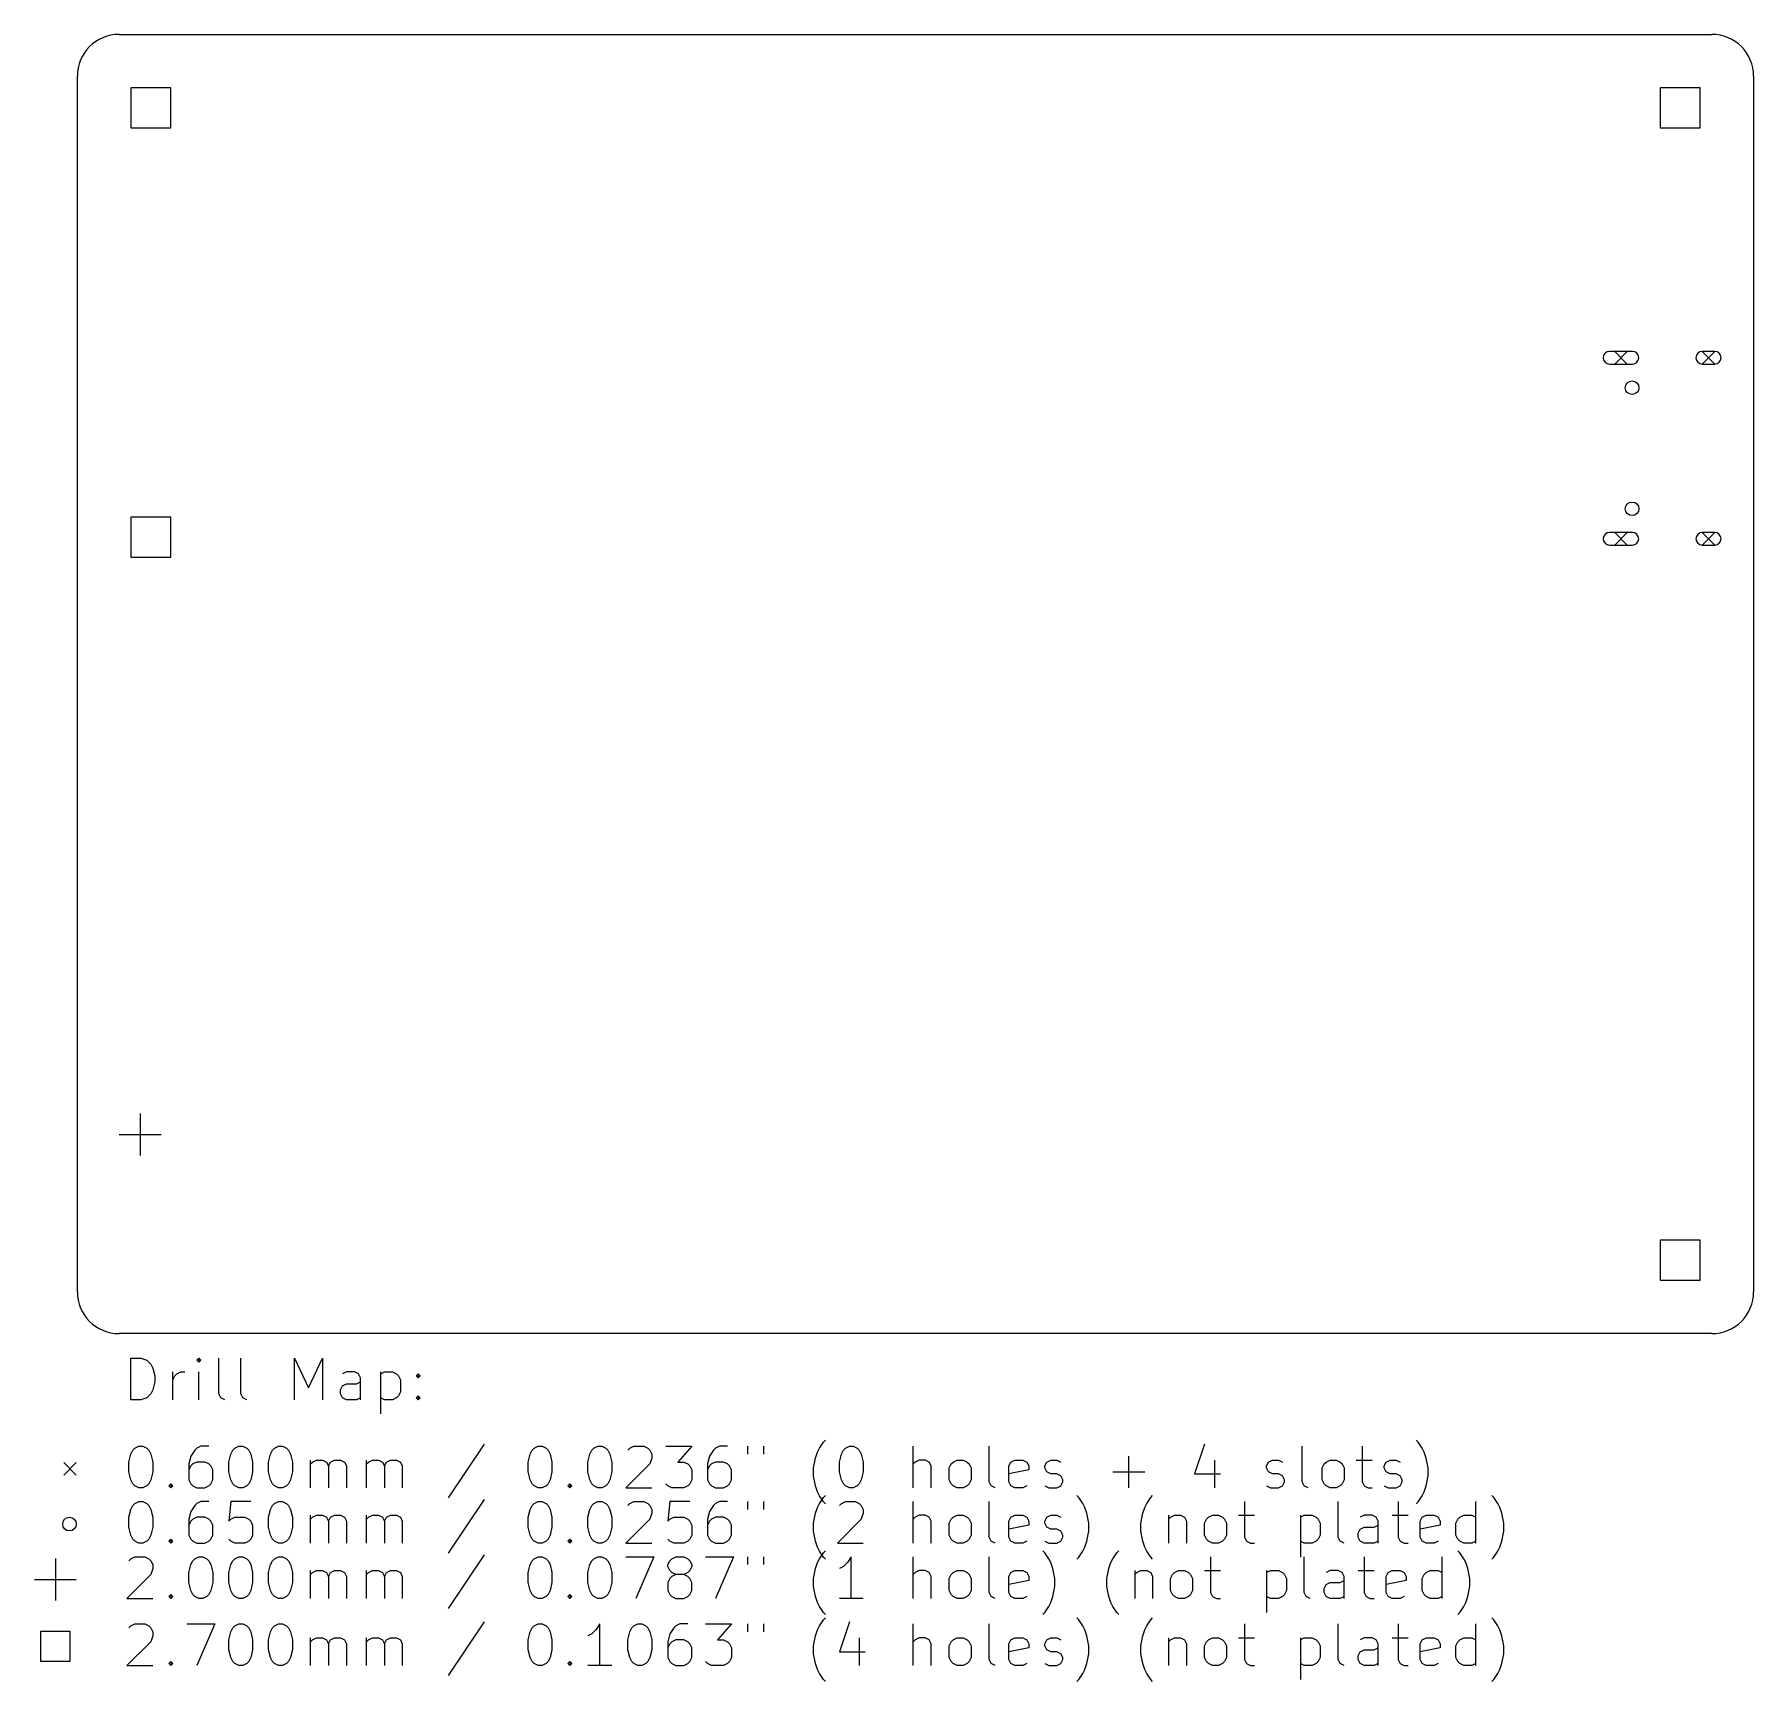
# Model space of a CAD drawing. Header units: millimetres. Extents: x 97.9 to 180, y -178.6 to -100.
import ezdxf

# ---------------------------------------------------------------- set-up
doc = ezdxf.new("R2010")
doc.units = ezdxf.units.MM
doc.layers.add('BLACK', color=250, linetype='CONTINUOUS')

msp = doc.modelspace()

# ---------------------------------------------------------------- linework, layer by layer
at = {"layer": 'BLACK', "linetype": 'CONTINUOUS'}
for p, q in [((102, -100), (178, -100)), ((100, -160), (100, -102)), ((104.454603, -102.545397), (102.545397, -102.545397)), ((102.545397, -102.545397), (102.545397, -104.454603)), ((104.454603, -104.454603), (104.454603, -102.545397)), ((177.454603, -102.545397), (175.545397, -102.545397)), ((175.545397, -102.545397), (175.545397, -104.454603)), ((177.454603, -104.454603), (177.454603, -102.545397)), ((180, -102), (180, -160)), ((102.545397, -104.454603), (104.454603, -104.454603)), ((175.545397, -104.454603), (177.454603, -104.454603)), ((174.22, -115.13), (173.12, -115.13)), ((173.37, -115.13), (173.97, -115.73)), ((173.97, -115.13), (173.37, -115.73)), ((177.55, -115.13), (178.15, -115.73)), ((178.15, -115.13), (177.55, -115.73)), ((178.15, -115.13), (177.55, -115.13)), ((173.12, -115.73), (174.22, -115.73)), ((177.55, -115.73), (178.15, -115.73)), ((104.454603, -123.045397), (102.545397, -123.045397)), ((102.545397, -123.045397), (102.545397, -124.954603)), ((104.454603, -124.954603), (104.454603, -123.045397)), ((174.22, -123.77), (173.12, -123.77)), ((173.37, -123.77), (173.97, -124.37)), ((173.97, -123.77), (173.37, -124.37)), ((177.55, -123.77), (178.15, -124.37)), ((178.15, -123.77), (177.55, -124.37)), ((178.15, -123.77), (177.55, -123.77)), ((173.12, -124.37), (174.22, -124.37)), ((177.55, -124.37), (178.15, -124.37)), ((102.545397, -124.954603), (104.454603, -124.954603)), ((103, -151.5), (103, -153.5)), ((102, -152.5), (104, -152.5)), ((177.454603, -157.545397), (175.545397, -157.545397)), ((175.545397, -157.545397), (175.545397, -159.454603)), ((177.454603, -159.454603), (177.454603, -157.545397)), ((175.545397, -159.454603), (177.454603, -159.454603)), ((178, -162), (102, -162)), ((102.557768, -165.164838), (102.557768, -163.164838)), ((102.557768, -163.164838), (103.033958, -163.164838)), ((103.033958, -163.164838), (103.319673, -163.260076)), ((103.319673, -163.260076), (103.510149, -163.450552)), ((105.795863, -163.164838), (105.700625, -163.260076)), ((105.700625, -163.260076), (105.795863, -163.355314)), ((105.891101, -163.260076), (105.795863, -163.164838)), ((105.795863, -163.164838), (105.795863, -163.355314)), ((105.795863, -163.355314), (105.891101, -163.260076)), ((106.748244, -164.879123), (106.748244, -163.164838)), ((107.795863, -164.879123), (107.795863, -163.164838)), ((110.367292, -165.164838), (110.367292, -163.164838)), ((110.367292, -163.164838), (111.033959, -164.593409)), ((111.033959, -164.593409), (111.700625, -163.164838)), ((111.700625, -163.164838), (111.700625, -165.164838)), ((103.510149, -163.450552), (103.605387, -163.641028)), ((103.605387, -163.641028), (103.700625, -164.02198)), ((103.700625, -164.02198), (103.700625, -164.307695)), ((104.557768, -165.164838), (104.557768, -163.831504)), ((104.557768, -164.212457), (104.653006, -164.02198)), ((104.653006, -164.02198), (104.748244, -163.926742)), ((104.748244, -163.926742), (104.93872, -163.831504)), ((104.93872, -163.831504), (105.129197, -163.831504)), ((105.795863, -165.164838), (105.795863, -163.831504)), ((112.843482, -163.831504), (112.653006, -163.926742)), ((113.224435, -163.831504), (112.843482, -163.831504)), ((113.414911, -163.926742), (113.224435, -163.831504)), ((113.510149, -164.117219), (113.414911, -163.926742)), ((114.46253, -163.831504), (114.46253, -165.831504)), ((114.46253, -163.926742), (114.653006, -163.831504)), ((114.653006, -163.831504), (115.033959, -163.831504)), ((115.033959, -163.831504), (115.224435, -163.926742)), ((115.224435, -163.926742), (115.319673, -164.02198)), ((115.319673, -164.02198), (115.414911, -164.212457)), ((116.176816, -164.02198), (116.272054, -163.926742)), ((116.272054, -164.117219), (116.176816, -164.02198)), ((116.272054, -163.926742), (116.367292, -164.02198)), ((116.272054, -163.926742), (116.272054, -164.117219)), ((116.367292, -164.02198), (116.272054, -164.117219)), ((103.510149, -164.879123), (103.319673, -165.0696)), ((103.605387, -164.688647), (103.510149, -164.879123)), ((103.700625, -164.307695), (103.605387, -164.688647)), ((106.843482, -165.0696), (106.748244, -164.879123)), ((107.891101, -165.0696), (107.795863, -164.879123)), ((112.557768, -164.688647), (112.653006, -164.498171)), ((112.557768, -164.879123), (112.557768, -164.688647)), ((112.653006, -165.0696), (112.557768, -164.879123)), ((112.653006, -164.498171), (112.843482, -164.402933)), ((112.843482, -164.402933), (113.319673, -164.402933)), ((113.319673, -164.402933), (113.510149, -164.307695)), ((113.510149, -165.164838), (113.510149, -164.117219)), ((115.414911, -164.783885), (115.319673, -164.974361)), ((115.414911, -164.212457), (115.414911, -164.783885)), ((103.033958, -165.164838), (102.557768, -165.164838)), ((103.319673, -165.0696), (103.033958, -165.164838)), ((107.033958, -165.164838), (106.843482, -165.0696)), ((108.081577, -165.164838), (107.891101, -165.0696)), ((112.843482, -165.164838), (112.653006, -165.0696)), ((113.319673, -165.164838), (112.843482, -165.164838)), ((113.510149, -165.0696), (113.319673, -165.164838)), ((114.653006, -165.164838), (114.46253, -165.0696)), ((115.033959, -165.164838), (114.653006, -165.164838)), ((115.224435, -165.0696), (115.033959, -165.164838)), ((115.319673, -164.974361), (115.224435, -165.0696)), ((116.176816, -165.0696), (116.272054, -164.974361)), ((116.272054, -165.164838), (116.176816, -165.0696)), ((116.272054, -164.974361), (116.367292, -165.0696)), ((116.272054, -164.974361), (116.272054, -165.164838)), ((116.367292, -165.0696), (116.272054, -165.164838)), ((102.748244, -167.460076), (102.93872, -167.364838)), ((102.93872, -167.364838), (103.129197, -167.364838)), ((103.129197, -167.364838), (103.319673, -167.460076)), ((105.891101, -167.364838), (105.700625, -167.460076)), ((106.272054, -167.364838), (105.891101, -167.364838)), ((107.510149, -167.460076), (107.700625, -167.364838)), ((107.700625, -167.364838), (107.891102, -167.364838)), ((107.891102, -167.364838), (108.081578, -167.460076)), ((109.414911, -167.460076), (109.605387, -167.364838)), ((109.605387, -167.364838), (109.795864, -167.364838)), ((109.795864, -167.364838), (109.98634, -167.460076)), ((119.414912, -167.2696), (117.700627, -169.841028)), ((121.795865, -167.460076), (121.986341, -167.364838)), ((121.986341, -167.364838), (122.176818, -167.364838)), ((122.176818, -167.364838), (122.367294, -167.460076)), ((124.653008, -167.460076), (124.843484, -167.364838)), ((124.843484, -167.364838), (125.033961, -167.364838)), ((125.033961, -167.364838), (125.224437, -167.460076)), ((126.367294, -167.460076), (126.55777, -167.364838)), ((126.55777, -167.364838), (127.033961, -167.364838)), ((127.033961, -167.364838), (127.224437, -167.460076)), ((128.08158, -167.364838), (129.319675, -167.364838)), ((129.319675, -167.364838), (128.653008, -168.126742)), ((130.653008, -167.364838), (130.462532, -167.460076)), ((131.033961, -167.364838), (130.653008, -167.364838)), ((131.986342, -167.364838), (131.986342, -167.74579)), ((132.748247, -167.364838), (132.748247, -167.74579)), ((135.414914, -167.460076), (135.60539, -167.174361)), ((135.60539, -167.174361), (135.700629, -167.079123)), ((136.653009, -167.460076), (136.843485, -167.364838)), ((136.843485, -167.364838), (137.033962, -167.364838)), ((137.033962, -167.364838), (137.224438, -167.460076)), ((139.891105, -169.364838), (139.891105, -167.364838)), ((143.510153, -169.079123), (143.510153, -167.364838)), ((153.795868, -167.2696), (153.319678, -168.698171)), ((158.462536, -169.079123), (158.462536, -167.364838)), ((161.319679, -167.364838), (161.319679, -169.079123)), ((163.986346, -167.174361), (163.891108, -167.079123)), ((164.176822, -167.460076), (163.986346, -167.174361)), ((99.35, -168.15), (99.95, -168.75)), ((99.95, -168.15), (99.35, -168.75)), ((102.46253, -168.126742), (102.557768, -167.74579)), ((102.46253, -168.602933), (102.46253, -168.126742)), ((102.557768, -167.74579), (102.653006, -167.555314)), ((102.653006, -167.555314), (102.748244, -167.460076)), ((103.319673, -167.460076), (103.414911, -167.555314)), ((103.414911, -167.555314), (103.510149, -167.74579)), ((103.510149, -167.74579), (103.605387, -168.126742)), ((103.605387, -168.126742), (103.605387, -168.602933)), ((105.414911, -167.841028), (105.319673, -168.22198)), ((105.605387, -167.555314), (105.414911, -167.841028)), ((105.700625, -168.126742), (105.510149, -168.22198)), ((105.700625, -167.460076), (105.605387, -167.555314)), ((106.081578, -168.126742), (105.700625, -168.126742)), ((106.272054, -168.22198), (106.081578, -168.126742)), ((107.224435, -168.126742), (107.319673, -167.74579)), ((107.224435, -168.602933), (107.224435, -168.126742)), ((107.319673, -167.74579), (107.414911, -167.555314)), ((107.414911, -167.555314), (107.510149, -167.460076)), ((108.081578, -167.460076), (108.176816, -167.555314)), ((108.176816, -167.555314), (108.272054, -167.74579)), ((108.272054, -167.74579), (108.367292, -168.126742)), ((108.367292, -168.126742), (108.367292, -168.602933)), ((109.129197, -168.126742), (109.224435, -167.74579)), ((109.129197, -168.602933), (109.129197, -168.126742)), ((109.224435, -167.74579), (109.319673, -167.555314)), ((109.319673, -167.555314), (109.414911, -167.460076)), ((109.98634, -167.460076), (110.081578, -167.555314)), ((110.081578, -167.555314), (110.176816, -167.74579)), ((110.176816, -167.74579), (110.272054, -168.126742)), ((110.272054, -168.126742), (110.272054, -168.602933)), ((111.129197, -169.364838), (111.129197, -168.031504)), ((111.129197, -168.22198), (111.224435, -168.126742)), ((111.224435, -168.126742), (111.414911, -168.031504)), ((111.414911, -168.031504), (111.700626, -168.031504)), ((111.700626, -168.031504), (111.891102, -168.126742)), ((111.891102, -168.126742), (111.98634, -168.317219)), ((111.98634, -168.317219), (112.081578, -168.126742)), ((112.081578, -168.126742), (112.272054, -168.031504)), ((112.272054, -168.031504), (112.557768, -168.031504)), ((112.557768, -168.031504), (112.748245, -168.126742)), ((112.748245, -168.126742), (112.843483, -168.317219)), ((113.795864, -169.364838), (113.795864, -168.031504)), ((113.795864, -168.22198), (113.891102, -168.126742)), ((113.891102, -168.126742), (114.081578, -168.031504)), ((114.081578, -168.031504), (114.367293, -168.031504)), ((114.367293, -168.031504), (114.557769, -168.126742)), ((114.557769, -168.126742), (114.653007, -168.317219)), ((114.653007, -168.317219), (114.748245, -168.126742)), ((114.748245, -168.126742), (114.938721, -168.031504)), ((114.938721, -168.031504), (115.224435, -168.031504)), ((115.224435, -168.031504), (115.414912, -168.126742)), ((115.414912, -168.126742), (115.51015, -168.317219)), ((121.510151, -168.126742), (121.605389, -167.74579)), ((121.510151, -168.602933), (121.510151, -168.126742)), ((121.605389, -167.74579), (121.700627, -167.555314)), ((121.700627, -167.555314), (121.795865, -167.460076)), ((122.367294, -167.460076), (122.462532, -167.555314)), ((122.462532, -167.555314), (122.55777, -167.74579)), ((122.55777, -167.74579), (122.653008, -168.126742)), ((122.653008, -168.126742), (122.653008, -168.602933)), ((124.367294, -168.126742), (124.462532, -167.74579)), ((124.367294, -168.602933), (124.367294, -168.126742)), ((124.462532, -167.74579), (124.55777, -167.555314)), ((124.55777, -167.555314), (124.653008, -167.460076)), ((125.224437, -167.460076), (125.319675, -167.555314)), ((125.319675, -167.555314), (125.414913, -167.74579)), ((125.414913, -167.74579), (125.510151, -168.126742)), ((125.510151, -168.126742), (125.510151, -168.602933)), ((126.272056, -167.555314), (126.367294, -167.460076)), ((127.224437, -167.460076), (127.319675, -167.555314)), ((127.319675, -167.555314), (127.414913, -167.74579)), ((127.414913, -167.936266), (127.319675, -168.22198)), ((127.414913, -167.74579), (127.414913, -167.936266)), ((128.653008, -168.126742), (128.938723, -168.126742)), ((128.938723, -168.126742), (129.129199, -168.22198)), ((130.176818, -167.841028), (130.08158, -168.22198)), ((130.367294, -167.555314), (130.176818, -167.841028)), ((130.462532, -168.126742), (130.272056, -168.22198)), ((130.462532, -167.460076), (130.367294, -167.555314)), ((130.843485, -168.126742), (130.462532, -168.126742)), ((131.033961, -168.22198), (130.843485, -168.126742)), ((135.1292, -168.412457), (135.224438, -167.936266)), ((135.224438, -167.936266), (135.319676, -167.650552)), ((135.319676, -167.650552), (135.414914, -167.460076)), ((136.367295, -168.126742), (136.462533, -167.74579)), ((136.367295, -168.602933), (136.367295, -168.126742)), ((136.462533, -167.74579), (136.557771, -167.555314)), ((136.557771, -167.555314), (136.653009, -167.460076)), ((137.224438, -167.460076), (137.319676, -167.555314)), ((137.319676, -167.555314), (137.414914, -167.74579)), ((137.414914, -167.74579), (137.510152, -168.126742)), ((137.510152, -168.126742), (137.510152, -168.602933)), ((139.986343, -168.126742), (139.891105, -168.22198)), ((140.176819, -168.031504), (139.986343, -168.126742)), ((140.462534, -168.031504), (140.176819, -168.031504)), ((140.65301, -168.126742), (140.462534, -168.031504)), ((140.748248, -168.317219), (140.65301, -168.126742)), ((141.700629, -168.22198), (141.795867, -168.126742)), ((141.795867, -168.126742), (141.986343, -168.031504)), ((141.986343, -168.031504), (142.272058, -168.031504)), ((142.272058, -168.031504), (142.462534, -168.126742)), ((142.462534, -168.126742), (142.557772, -168.22198)), ((144.462534, -168.317219), (144.557772, -168.126742)), ((144.557772, -168.126742), (144.748248, -168.031504)), ((144.748248, -168.031504), (145.129201, -168.031504)), ((145.129201, -168.031504), (145.319677, -168.126742)), ((145.319677, -168.126742), (145.414915, -168.317219)), ((146.17682, -168.317219), (146.272058, -168.126742)), ((146.272058, -168.126742), (146.462534, -168.031504)), ((146.462534, -168.031504), (146.748248, -168.031504)), ((146.748248, -168.031504), (146.938725, -168.126742)), ((150.176821, -169.364838), (150.176821, -167.841028)), ((154.272059, -168.031504), (154.272059, -169.364838)), ((156.74825, -168.317219), (156.843488, -168.126742)), ((156.843488, -168.126742), (157.033964, -168.031504)), ((157.033964, -168.031504), (157.319678, -168.031504)), ((157.319678, -168.031504), (157.510155, -168.126742)), ((159.510155, -168.22198), (159.605393, -168.126742)), ((159.605393, -168.126742), (159.795869, -168.031504)), ((159.795869, -168.031504), (160.081584, -168.031504)), ((160.081584, -168.031504), (160.27206, -168.126742)), ((160.27206, -168.126742), (160.367298, -168.22198)), ((161.033965, -168.031504), (161.795869, -168.031504)), ((162.367298, -168.317219), (162.462536, -168.126742)), ((162.462536, -168.126742), (162.653012, -168.031504)), ((162.653012, -168.031504), (162.938726, -168.031504)), ((162.938726, -168.031504), (163.129203, -168.126742)), ((164.27206, -167.650552), (164.176822, -167.460076)), ((164.367298, -167.936266), (164.27206, -167.650552)), ((164.462536, -168.412457), (164.367298, -167.936266)), ((102.557768, -168.983885), (102.46253, -168.602933)), ((102.653006, -169.174361), (102.557768, -168.983885)), ((103.510149, -168.983885), (103.414911, -169.174361)), ((103.605387, -168.602933), (103.510149, -168.983885)), ((105.319673, -168.22198), (105.319673, -168.983885)), ((105.414911, -168.317219), (105.319673, -168.507695)), ((105.319673, -168.983885), (105.414911, -169.174361)), ((105.510149, -168.22198), (105.414911, -168.317219)), ((106.367292, -168.317219), (106.272054, -168.22198)), ((106.46253, -168.507695), (106.367292, -168.317219)), ((106.367292, -169.174361), (106.46253, -168.983885)), ((106.46253, -168.983885), (106.46253, -168.507695)), ((107.319673, -168.983885), (107.224435, -168.602933)), ((107.414911, -169.174361), (107.319673, -168.983885)), ((108.272054, -168.983885), (108.176816, -169.174361)), ((108.367292, -168.602933), (108.272054, -168.983885)), ((109.224435, -168.983885), (109.129197, -168.602933)), ((109.319673, -169.174361), (109.224435, -168.983885)), ((110.176816, -168.983885), (110.081578, -169.174361)), ((110.272054, -168.602933), (110.176816, -168.983885)), ((111.98634, -168.317219), (111.98634, -169.364838)), ((112.843483, -168.317219), (112.843483, -169.364838)), ((114.653007, -168.317219), (114.653007, -169.364838)), ((115.51015, -168.317219), (115.51015, -169.364838)), ((121.605389, -168.983885), (121.510151, -168.602933)), ((121.700627, -169.174361), (121.605389, -168.983885)), ((122.55777, -168.983885), (122.462532, -169.174361)), ((122.653008, -168.602933), (122.55777, -168.983885)), ((124.462532, -168.983885), (124.367294, -168.602933)), ((124.55777, -169.174361), (124.462532, -168.983885)), ((125.414913, -168.983885), (125.319675, -169.174361)), ((125.510151, -168.602933), (125.414913, -168.983885)), ((127.319675, -168.22198), (126.176818, -169.364838)), ((129.129199, -168.22198), (129.224437, -168.317219)), ((129.224437, -168.317219), (129.319675, -168.507695)), ((129.319675, -168.983885), (129.224437, -169.174361)), ((129.319675, -168.507695), (129.319675, -168.983885)), ((130.08158, -168.22198), (130.08158, -168.983885)), ((130.176818, -168.317219), (130.08158, -168.507695)), ((130.08158, -168.983885), (130.176818, -169.174361)), ((130.272056, -168.22198), (130.176818, -168.317219)), ((131.129199, -168.317219), (131.033961, -168.22198)), ((131.224437, -168.507695), (131.129199, -168.317219)), ((131.129199, -169.174361), (131.224437, -168.983885)), ((131.224437, -168.983885), (131.224437, -168.507695)), ((135.1292, -168.793409), (135.1292, -168.412457)), ((135.224438, -169.2696), (135.1292, -168.793409)), ((136.462533, -168.983885), (136.367295, -168.602933)), ((136.557771, -169.174361), (136.462533, -168.983885)), ((137.414914, -168.983885), (137.319676, -169.174361)), ((137.510152, -168.602933), (137.414914, -168.983885)), ((140.748248, -169.364838), (140.748248, -168.317219)), ((141.605391, -168.412457), (141.700629, -168.22198)), ((141.605391, -168.983885), (141.605391, -168.412457)), ((141.700629, -169.174361), (141.605391, -168.983885)), ((142.557772, -168.22198), (142.65301, -168.412457)), ((142.65301, -168.983885), (142.557772, -169.174361)), ((142.65301, -168.412457), (142.65301, -168.983885)), ((144.462534, -169.079123), (144.462534, -168.317219)), ((145.414915, -168.507695), (144.462534, -168.698171)), ((145.414915, -168.317219), (145.414915, -168.507695)), ((146.17682, -168.412457), (146.17682, -168.317219)), ((146.272058, -168.602933), (146.17682, -168.412457)), ((146.462534, -168.698171), (146.272058, -168.602933)), ((146.748248, -168.698171), (146.462534, -168.698171)), ((146.938725, -168.793409), (146.748248, -168.698171)), ((147.033963, -168.983885), (146.938725, -168.793409)), ((147.033963, -169.079123), (147.033963, -168.983885)), ((149.414916, -168.602933), (150.938726, -168.602933)), ((153.319678, -168.698171), (154.557773, -168.698171)), ((156.74825, -168.412457), (156.74825, -168.317219)), ((156.843488, -168.602933), (156.74825, -168.412457)), ((157.033964, -168.698171), (156.843488, -168.602933)), ((157.319678, -168.698171), (157.033964, -168.698171)), ((157.510155, -168.793409), (157.319678, -168.698171)), ((157.605393, -168.983885), (157.510155, -168.793409)), ((157.605393, -169.079123), (157.605393, -168.983885)), ((159.414917, -168.412457), (159.510155, -168.22198)), ((159.414917, -168.983885), (159.414917, -168.412457)), ((159.510155, -169.174361), (159.414917, -168.983885)), ((160.367298, -168.22198), (160.462536, -168.412457)), ((160.462536, -168.983885), (160.367298, -169.174361)), ((160.462536, -168.412457), (160.462536, -168.983885)), ((162.367298, -168.412457), (162.367298, -168.317219)), ((162.462536, -168.602933), (162.367298, -168.412457)), ((162.653012, -168.698171), (162.462536, -168.602933)), ((162.938726, -168.698171), (162.653012, -168.698171)), ((163.129203, -168.793409), (162.938726, -168.698171)), ((163.224441, -168.983885), (163.129203, -168.793409)), ((163.224441, -169.079123), (163.224441, -168.983885)), ((164.367298, -169.2696), (164.462536, -168.793409)), ((164.462536, -168.793409), (164.462536, -168.412457)), ((102.748244, -169.2696), (102.653006, -169.174361)), ((102.93872, -169.364838), (102.748244, -169.2696)), ((103.129197, -169.364838), (102.93872, -169.364838)), ((103.319673, -169.2696), (103.129197, -169.364838)), ((103.414911, -169.174361), (103.319673, -169.2696)), ((104.367292, -169.2696), (104.46253, -169.174361)), ((104.46253, -169.364838), (104.367292, -169.2696)), ((104.46253, -169.174361), (104.557768, -169.2696)), ((104.46253, -169.174361), (104.46253, -169.364838)), ((104.557768, -169.2696), (104.46253, -169.364838)), ((105.414911, -169.174361), (105.510149, -169.2696)), ((105.510149, -169.2696), (105.700625, -169.364838)), ((105.700625, -169.364838), (106.081578, -169.364838)), ((106.081578, -169.364838), (106.272054, -169.2696)), ((106.272054, -169.2696), (106.367292, -169.174361)), ((107.510149, -169.2696), (107.414911, -169.174361)), ((107.700625, -169.364838), (107.510149, -169.2696)), ((107.891102, -169.364838), (107.700625, -169.364838)), ((108.081578, -169.2696), (107.891102, -169.364838)), ((108.176816, -169.174361), (108.081578, -169.2696)), ((109.414911, -169.2696), (109.319673, -169.174361)), ((109.605387, -169.364838), (109.414911, -169.2696)), ((109.795864, -169.364838), (109.605387, -169.364838)), ((109.98634, -169.2696), (109.795864, -169.364838)), ((110.081578, -169.174361), (109.98634, -169.2696)), ((121.795865, -169.2696), (121.700627, -169.174361)), ((121.986341, -169.364838), (121.795865, -169.2696)), ((122.176818, -169.364838), (121.986341, -169.364838)), ((122.367294, -169.2696), (122.176818, -169.364838)), ((122.462532, -169.174361), (122.367294, -169.2696)), ((123.414913, -169.2696), (123.510151, -169.174361)), ((123.510151, -169.364838), (123.414913, -169.2696)), ((123.510151, -169.174361), (123.605389, -169.2696)), ((123.510151, -169.174361), (123.510151, -169.364838)), ((123.605389, -169.2696), (123.510151, -169.364838)), ((124.653008, -169.2696), (124.55777, -169.174361)), ((124.843484, -169.364838), (124.653008, -169.2696)), ((125.033961, -169.364838), (124.843484, -169.364838)), ((125.224437, -169.2696), (125.033961, -169.364838)), ((125.319675, -169.174361), (125.224437, -169.2696)), ((126.176818, -169.364838), (127.414913, -169.364838)), ((128.176818, -169.2696), (128.08158, -169.174361)), ((128.367294, -169.364838), (128.176818, -169.2696)), ((128.938723, -169.364838), (128.367294, -169.364838)), ((129.129199, -169.2696), (128.938723, -169.364838)), ((129.224437, -169.174361), (129.129199, -169.2696)), ((130.176818, -169.174361), (130.272056, -169.2696)), ((130.272056, -169.2696), (130.462532, -169.364838)), ((130.462532, -169.364838), (130.843485, -169.364838)), ((130.843485, -169.364838), (131.033961, -169.2696)), ((131.033961, -169.2696), (131.129199, -169.174361)), ((135.319676, -169.555314), (135.224438, -169.2696)), ((135.414914, -169.74579), (135.319676, -169.555314)), ((135.60539, -170.031504), (135.414914, -169.74579)), ((135.414914, -170.100076), (135.60539, -169.814361)), ((135.60539, -169.814361), (135.700629, -169.719123)), ((136.653009, -169.2696), (136.557771, -169.174361)), ((136.843485, -169.364838), (136.653009, -169.2696)), ((137.033962, -169.364838), (136.843485, -169.364838)), ((137.224438, -169.2696), (137.033962, -169.364838)), ((137.319676, -169.174361), (137.224438, -169.2696)), ((141.795867, -169.2696), (141.700629, -169.174361)), ((141.986343, -169.364838), (141.795867, -169.2696)), ((142.272058, -169.364838), (141.986343, -169.364838)), ((142.462534, -169.2696), (142.272058, -169.364838)), ((142.557772, -169.174361), (142.462534, -169.2696)), ((143.605391, -169.2696), (143.510153, -169.079123)), ((143.795867, -169.364838), (143.605391, -169.2696)), ((144.557772, -169.2696), (144.462534, -169.079123)), ((144.748248, -169.364838), (144.557772, -169.2696)), ((145.129201, -169.364838), (144.748248, -169.364838)), ((145.319677, -169.2696), (145.129201, -169.364838)), ((146.17682, -169.2696), (146.367296, -169.364838)), ((146.367296, -169.364838), (146.748248, -169.364838)), ((146.748248, -169.364838), (146.938725, -169.2696)), ((146.938725, -169.2696), (147.033963, -169.079123)), ((147.795868, -169.814361), (147.70063, -169.719123)), ((147.986344, -170.100076), (147.795868, -169.814361)), ((151.033963, -170.100076), (151.224439, -169.814361)), ((151.224439, -169.814361), (151.319678, -169.719123)), ((156.74825, -169.2696), (156.938726, -169.364838)), ((156.938726, -169.364838), (157.319678, -169.364838)), ((157.319678, -169.364838), (157.510155, -169.2696)), ((157.510155, -169.2696), (157.605393, -169.079123)), ((158.557774, -169.2696), (158.462536, -169.079123)), ((158.74825, -169.364838), (158.557774, -169.2696)), ((159.605393, -169.2696), (159.510155, -169.174361)), ((159.795869, -169.364838), (159.605393, -169.2696)), ((160.081584, -169.364838), (159.795869, -169.364838)), ((160.27206, -169.2696), (160.081584, -169.364838)), ((160.367298, -169.174361), (160.27206, -169.2696)), ((161.319679, -169.079123), (161.414917, -169.2696)), ((161.414917, -169.2696), (161.605393, -169.364838)), ((161.605393, -169.364838), (161.795869, -169.364838)), ((162.367298, -169.2696), (162.557774, -169.364838)), ((162.557774, -169.364838), (162.938726, -169.364838)), ((162.938726, -169.364838), (163.129203, -169.2696)), ((163.129203, -169.2696), (163.224441, -169.079123)), ((163.986346, -170.031504), (164.176822, -169.74579)), ((164.176822, -169.74579), (164.27206, -169.555314)), ((164.27206, -169.555314), (164.367298, -169.2696)), ((167.605393, -169.814361), (167.510155, -169.719123)), ((167.795869, -170.100076), (167.605393, -169.814361)), ((102.46253, -170.766742), (102.557768, -170.38579)), ((102.557768, -170.38579), (102.653006, -170.195314)), ((102.653006, -170.195314), (102.748244, -170.100076)), ((102.748244, -170.100076), (102.93872, -170.004838)), ((102.93872, -170.004838), (103.129197, -170.004838)), ((103.129197, -170.004838), (103.319673, -170.100076)), ((103.319673, -170.100076), (103.414911, -170.195314)), ((103.414911, -170.195314), (103.510149, -170.38579)), ((103.510149, -170.38579), (103.605387, -170.766742)), ((105.414911, -170.481028), (105.319673, -170.86198)), ((105.605387, -170.195314), (105.414911, -170.481028)), ((105.700625, -170.100076), (105.605387, -170.195314)), ((105.891101, -170.004838), (105.700625, -170.100076)), ((106.272054, -170.004838), (105.891101, -170.004838)), ((107.319673, -170.004838), (107.224435, -170.957219)), ((108.272054, -170.004838), (107.319673, -170.004838)), ((109.129197, -170.766742), (109.224435, -170.38579)), ((109.224435, -170.38579), (109.319673, -170.195314)), ((109.319673, -170.195314), (109.414911, -170.100076)), ((109.414911, -170.100076), (109.605387, -170.004838)), ((109.605387, -170.004838), (109.795864, -170.004838)), ((109.795864, -170.004838), (109.98634, -170.100076)), ((109.98634, -170.100076), (110.081578, -170.195314)), ((110.081578, -170.195314), (110.176816, -170.38579)), ((110.176816, -170.38579), (110.272054, -170.766742)), ((119.414912, -169.9096), (117.700627, -172.481028)), ((121.510151, -170.766742), (121.605389, -170.38579)), ((121.605389, -170.38579), (121.700627, -170.195314)), ((121.700627, -170.195314), (121.795865, -170.100076)), ((121.795865, -170.100076), (121.986341, -170.004838)), ((121.986341, -170.004838), (122.176818, -170.004838)), ((122.176818, -170.004838), (122.367294, -170.100076)), ((122.367294, -170.100076), (122.462532, -170.195314)), ((122.462532, -170.195314), (122.55777, -170.38579)), ((122.55777, -170.38579), (122.653008, -170.766742)), ((124.367294, -170.766742), (124.462532, -170.38579)), ((124.462532, -170.38579), (124.55777, -170.195314)), ((124.55777, -170.195314), (124.653008, -170.100076)), ((124.653008, -170.100076), (124.843484, -170.004838)), ((124.843484, -170.004838), (125.033961, -170.004838)), ((125.033961, -170.004838), (125.224437, -170.100076)), ((125.224437, -170.100076), (125.319675, -170.195314)), ((125.319675, -170.195314), (125.414913, -170.38579)), ((125.414913, -170.38579), (125.510151, -170.766742)), ((126.272056, -170.195314), (126.367294, -170.100076)), ((126.367294, -170.100076), (126.55777, -170.004838)), ((126.55777, -170.004838), (127.033961, -170.004838)), ((127.033961, -170.004838), (127.224437, -170.100076)), ((127.224437, -170.100076), (127.319675, -170.195314)), ((127.319675, -170.195314), (127.414913, -170.38579)), ((127.414913, -170.576266), (127.319675, -170.86198)), ((127.414913, -170.38579), (127.414913, -170.576266)), ((128.272056, -170.004838), (128.176818, -170.957219)), ((129.224437, -170.004838), (128.272056, -170.004838)), ((130.176818, -170.481028), (130.08158, -170.86198)), ((130.367294, -170.195314), (130.176818, -170.481028)), ((130.462532, -170.100076), (130.367294, -170.195314)), ((130.653008, -170.004838), (130.462532, -170.100076)), ((131.033961, -170.004838), (130.653008, -170.004838)), ((131.986342, -170.004838), (131.986342, -170.38579)), ((132.748247, -170.004838), (132.748247, -170.38579)), ((135.1292, -171.052457), (135.224438, -170.576266)), ((135.224438, -170.576266), (135.319676, -170.290552)), ((135.319676, -170.290552), (135.414914, -170.100076)), ((135.700629, -170.126742), (135.60539, -170.031504)), ((136.367295, -170.195314), (136.462533, -170.100076)), ((136.462533, -170.100076), (136.653009, -170.004838)), ((136.653009, -170.004838), (137.1292, -170.004838)), ((137.1292, -170.004838), (137.319676, -170.100076)), ((137.319676, -170.100076), (137.414914, -170.195314)), ((137.414914, -170.195314), (137.510152, -170.38579)), ((137.510152, -170.576266), (137.414914, -170.86198)), ((137.510152, -170.38579), (137.510152, -170.576266)), ((139.891105, -172.004838), (139.891105, -170.004838)), ((143.510153, -171.719123), (143.510153, -170.004838)), ((148.081582, -170.290552), (147.986344, -170.100076)), ((148.17682, -170.576266), (148.081582, -170.290552)), ((148.272058, -171.052457), (148.17682, -170.576266)), ((150.748249, -171.052457), (150.843487, -170.576266)), ((150.843487, -170.576266), (150.938725, -170.290552)), ((150.938725, -170.290552), (151.033963, -170.100076)), ((155.70063, -170.004838), (155.70063, -171.719123)), ((160.176821, -171.719123), (160.176821, -170.004838)), ((163.033964, -170.004838), (163.033964, -171.719123)), ((163.891108, -170.126742), (163.986346, -170.031504)), ((166.74825, -172.004838), (166.74825, -170.004838)), ((167.891107, -170.290552), (167.795869, -170.100076)), ((167.986345, -170.576266), (167.891107, -170.290552)), ((168.081583, -171.052457), (167.986345, -170.576266)), ((102.46253, -171.242933), (102.46253, -170.766742)), ((102.557768, -171.623885), (102.46253, -171.242933)), ((103.605387, -171.242933), (103.510149, -171.623885)), ((103.605387, -170.766742), (103.605387, -171.242933)), ((105.319673, -170.86198), (105.319673, -171.623885)), ((105.414911, -170.957219), (105.319673, -171.147695)), ((105.510149, -170.86198), (105.414911, -170.957219)), ((105.700625, -170.766742), (105.510149, -170.86198)), ((106.081578, -170.766742), (105.700625, -170.766742)), ((106.272054, -170.86198), (106.081578, -170.766742)), ((106.367292, -170.957219), (106.272054, -170.86198)), ((106.46253, -171.147695), (106.367292, -170.957219)), ((106.46253, -171.623885), (106.46253, -171.147695)), ((107.224435, -170.957219), (107.319673, -170.86198)), ((107.319673, -170.86198), (107.510149, -170.766742)), ((107.510149, -170.766742), (107.98634, -170.766742)), ((107.98634, -170.766742), (108.176816, -170.86198)), ((108.176816, -170.86198), (108.272054, -170.957219)), ((108.272054, -170.957219), (108.367292, -171.147695)), ((108.367292, -171.147695), (108.367292, -171.623885)), ((109.129197, -171.242933), (109.129197, -170.766742)), ((109.224435, -171.623885), (109.129197, -171.242933)), ((110.272054, -171.242933), (110.176816, -171.623885)), ((110.272054, -170.766742), (110.272054, -171.242933)), ((111.129197, -172.004838), (111.129197, -170.671504)), ((111.129197, -170.86198), (111.224435, -170.766742)), ((111.224435, -170.766742), (111.414911, -170.671504)), ((111.414911, -170.671504), (111.700626, -170.671504)), ((111.700626, -170.671504), (111.891102, -170.766742)), ((111.891102, -170.766742), (111.98634, -170.957219)), ((111.98634, -170.957219), (112.081578, -170.766742)), ((111.98634, -170.957219), (111.98634, -172.004838)), ((112.081578, -170.766742), (112.272054, -170.671504)), ((112.272054, -170.671504), (112.557768, -170.671504)), ((112.557768, -170.671504), (112.748245, -170.766742)), ((112.748245, -170.766742), (112.843483, -170.957219)), ((112.843483, -170.957219), (112.843483, -172.004838)), ((113.795864, -172.004838), (113.795864, -170.671504)), ((113.795864, -170.86198), (113.891102, -170.766742)), ((113.891102, -170.766742), (114.081578, -170.671504)), ((114.081578, -170.671504), (114.367293, -170.671504)), ((114.367293, -170.671504), (114.557769, -170.766742)), ((114.557769, -170.766742), (114.653007, -170.957219)), ((114.653007, -170.957219), (114.748245, -170.766742)), ((114.653007, -170.957219), (114.653007, -172.004838)), ((114.748245, -170.766742), (114.938721, -170.671504)), ((114.938721, -170.671504), (115.224435, -170.671504)), ((115.224435, -170.671504), (115.414912, -170.766742)), ((115.414912, -170.766742), (115.51015, -170.957219)), ((115.51015, -170.957219), (115.51015, -172.004838)), ((121.510151, -171.242933), (121.510151, -170.766742)), ((121.605389, -171.623885), (121.510151, -171.242933)), ((122.653008, -171.242933), (122.55777, -171.623885)), ((122.653008, -170.766742), (122.653008, -171.242933)), ((124.367294, -171.242933), (124.367294, -170.766742)), ((124.462532, -171.623885), (124.367294, -171.242933)), ((125.510151, -171.242933), (125.414913, -171.623885)), ((125.510151, -170.766742), (125.510151, -171.242933)), ((127.319675, -170.86198), (126.176818, -172.004838)), ((128.176818, -170.957219), (128.272056, -170.86198)), ((128.272056, -170.86198), (128.462532, -170.766742)), ((128.462532, -170.766742), (128.938723, -170.766742)), ((128.938723, -170.766742), (129.129199, -170.86198)), ((129.129199, -170.86198), (129.224437, -170.957219)), ((129.224437, -170.957219), (129.319675, -171.147695)), ((129.319675, -171.147695), (129.319675, -171.623885)), ((130.08158, -170.86198), (130.08158, -171.623885)), ((130.176818, -170.957219), (130.08158, -171.147695)), ((130.272056, -170.86198), (130.176818, -170.957219)), ((130.462532, -170.766742), (130.272056, -170.86198)), ((130.843485, -170.766742), (130.462532, -170.766742)), ((131.033961, -170.86198), (130.843485, -170.766742)), ((131.129199, -170.957219), (131.033961, -170.86198)), ((131.224437, -171.147695), (131.129199, -170.957219)), ((131.224437, -171.623885), (131.224437, -171.147695)), ((135.1292, -171.433409), (135.1292, -171.052457)), ((135.224438, -171.9096), (135.1292, -171.433409)), ((137.414914, -170.86198), (136.272057, -172.004838)), ((139.986343, -170.766742), (139.891105, -170.86198)), ((140.176819, -170.671504), (139.986343, -170.766742)), ((140.462534, -170.671504), (140.176819, -170.671504)), ((140.65301, -170.766742), (140.462534, -170.671504)), ((140.748248, -170.957219), (140.65301, -170.766742)), ((140.748248, -172.004838), (140.748248, -170.957219)), ((141.605391, -171.052457), (141.700629, -170.86198)), ((141.605391, -171.623885), (141.605391, -171.052457)), ((141.700629, -170.86198), (141.795867, -170.766742)), ((141.795867, -170.766742), (141.986343, -170.671504)), ((141.986343, -170.671504), (142.272058, -170.671504)), ((142.272058, -170.671504), (142.462534, -170.766742)), ((142.462534, -170.766742), (142.557772, -170.86198)), ((142.557772, -170.86198), (142.65301, -171.052457)), ((142.65301, -171.052457), (142.65301, -171.623885)), ((144.462534, -170.957219), (144.557772, -170.766742)), ((144.462534, -171.719123), (144.462534, -170.957219)), ((145.414915, -171.147695), (144.462534, -171.338171)), ((144.557772, -170.766742), (144.748248, -170.671504)), ((144.748248, -170.671504), (145.129201, -170.671504)), ((145.129201, -170.671504), (145.319677, -170.766742)), ((145.319677, -170.766742), (145.414915, -170.957219)), ((145.414915, -170.957219), (145.414915, -171.147695)), ((146.17682, -170.957219), (146.272058, -170.766742)), ((146.17682, -171.052457), (146.17682, -170.957219)), ((146.272058, -171.242933), (146.17682, -171.052457)), ((146.272058, -170.766742), (146.462534, -170.671504)), ((146.462534, -171.338171), (146.272058, -171.242933)), ((146.462534, -170.671504), (146.748248, -170.671504)), ((146.748248, -171.338171), (146.462534, -171.338171)), ((146.748248, -170.671504), (146.938725, -170.766742)), ((146.938725, -171.433409), (146.748248, -171.338171)), ((147.033963, -171.623885), (146.938725, -171.433409)), ((148.17682, -171.9096), (148.272058, -171.433409)), ((148.272058, -171.433409), (148.272058, -171.052457)), ((150.748249, -171.433409), (150.748249, -171.052457)), ((150.843487, -171.9096), (150.748249, -171.433409)), ((152.081582, -170.671504), (152.081582, -172.004838)), ((152.081582, -170.86198), (152.17682, -170.766742)), ((152.17682, -170.766742), (152.367296, -170.671504)), ((152.367296, -170.671504), (152.653011, -170.671504)), ((152.653011, -170.671504), (152.843487, -170.766742)), ((152.843487, -170.766742), (152.938725, -170.957219)), ((152.938725, -170.957219), (152.938725, -172.004838)), ((153.795868, -171.052457), (153.891106, -170.86198)), ((153.795868, -171.623885), (153.795868, -171.052457)), ((153.891106, -170.86198), (153.986344, -170.766742)), ((153.986344, -170.766742), (154.17682, -170.671504)), ((154.17682, -170.671504), (154.462535, -170.671504)), ((154.462535, -170.671504), (154.653011, -170.766742)), ((154.653011, -170.766742), (154.748249, -170.86198)), ((154.748249, -170.86198), (154.843487, -171.052457)), ((154.843487, -171.052457), (154.843487, -171.623885)), ((155.414916, -170.671504), (156.17682, -170.671504)), ((158.367297, -170.671504), (158.367297, -172.671504)), ((158.367297, -170.766742), (158.557773, -170.671504)), ((158.557773, -170.671504), (158.938726, -170.671504)), ((158.938726, -170.671504), (159.129202, -170.766742)), ((159.129202, -170.766742), (159.22444, -170.86198)), ((159.22444, -170.86198), (159.319678, -171.052457)), ((159.319678, -171.052457), (159.319678, -171.623885)), ((161.129202, -171.528647), (161.22444, -171.338171)), ((161.414916, -170.671504), (161.22444, -170.766742)), ((161.22444, -171.338171), (161.414916, -171.242933)), ((161.795869, -170.671504), (161.414916, -170.671504)), ((161.414916, -171.242933), (161.891107, -171.242933)), ((161.986345, -170.766742), (161.795869, -170.671504)), ((161.891107, -171.242933), (162.081583, -171.147695)), ((162.081583, -170.957219), (161.986345, -170.766742)), ((162.081583, -172.004838), (162.081583, -170.957219)), ((162.74825, -170.671504), (163.510154, -170.671504)), ((164.081583, -170.957219), (164.176821, -170.766742)), ((164.081583, -171.719123), (164.081583, -170.957219)), ((165.033964, -171.147695), (164.081583, -171.338171)), ((164.176821, -170.766742), (164.367297, -170.671504)), ((164.367297, -170.671504), (164.74825, -170.671504)), ((164.74825, -170.671504), (164.938726, -170.766742)), ((164.938726, -170.766742), (165.033964, -170.957219)), ((165.033964, -170.957219), (165.033964, -171.147695)), ((165.795869, -171.052457), (165.891107, -170.86198)), ((165.795869, -171.623885), (165.795869, -171.052457)), ((165.891107, -170.86198), (165.986345, -170.766742)), ((165.986345, -170.766742), (166.176821, -170.671504)), ((166.176821, -170.671504), (166.557774, -170.671504)), ((166.557774, -170.671504), (166.74825, -170.766742)), ((167.986345, -171.9096), (168.081583, -171.433409)), ((168.081583, -171.433409), (168.081583, -171.052457)), ((102.653006, -171.814361), (102.557768, -171.623885)), ((102.748244, -171.9096), (102.653006, -171.814361)), ((102.93872, -172.004838), (102.748244, -171.9096)), ((103.129197, -172.004838), (102.93872, -172.004838)), ((103.319673, -171.9096), (103.129197, -172.004838)), ((103.414911, -171.814361), (103.319673, -171.9096)), ((103.510149, -171.623885), (103.414911, -171.814361)), ((104.367292, -171.9096), (104.46253, -171.814361)), ((104.46253, -172.004838), (104.367292, -171.9096)), ((104.46253, -171.814361), (104.557768, -171.9096)), ((104.46253, -171.814361), (104.46253, -172.004838)), ((104.557768, -171.9096), (104.46253, -172.004838)), ((105.319673, -171.623885), (105.414911, -171.814361)), ((105.414911, -171.814361), (105.510149, -171.9096)), ((105.510149, -171.9096), (105.700625, -172.004838)), ((105.700625, -172.004838), (106.081578, -172.004838)), ((106.081578, -172.004838), (106.272054, -171.9096)), ((106.272054, -171.9096), (106.367292, -171.814361)), ((106.367292, -171.814361), (106.46253, -171.623885)), ((107.319673, -171.9096), (107.224435, -171.814361)), ((107.510149, -172.004838), (107.319673, -171.9096)), ((107.98634, -172.004838), (107.510149, -172.004838)), ((108.176816, -171.9096), (107.98634, -172.004838)), ((108.272054, -171.814361), (108.176816, -171.9096)), ((108.367292, -171.623885), (108.272054, -171.814361)), ((109.319673, -171.814361), (109.224435, -171.623885)), ((109.414911, -171.9096), (109.319673, -171.814361)), ((109.605387, -172.004838), (109.414911, -171.9096)), ((109.795864, -172.004838), (109.605387, -172.004838)), ((109.98634, -171.9096), (109.795864, -172.004838)), ((110.081578, -171.814361), (109.98634, -171.9096)), ((110.176816, -171.623885), (110.081578, -171.814361)), ((121.700627, -171.814361), (121.605389, -171.623885)), ((121.795865, -171.9096), (121.700627, -171.814361)), ((121.986341, -172.004838), (121.795865, -171.9096)), ((122.176818, -172.004838), (121.986341, -172.004838)), ((122.367294, -171.9096), (122.176818, -172.004838)), ((122.462532, -171.814361), (122.367294, -171.9096)), ((122.55777, -171.623885), (122.462532, -171.814361)), ((123.414913, -171.9096), (123.510151, -171.814361)), ((123.510151, -172.004838), (123.414913, -171.9096)), ((123.510151, -171.814361), (123.605389, -171.9096)), ((123.510151, -171.814361), (123.510151, -172.004838)), ((123.605389, -171.9096), (123.510151, -172.004838)), ((124.55777, -171.814361), (124.462532, -171.623885)), ((124.653008, -171.9096), (124.55777, -171.814361)), ((124.843484, -172.004838), (124.653008, -171.9096)), ((125.033961, -172.004838), (124.843484, -172.004838)), ((125.224437, -171.9096), (125.033961, -172.004838)), ((125.319675, -171.814361), (125.224437, -171.9096)), ((125.414913, -171.623885), (125.319675, -171.814361)), ((126.176818, -172.004838), (127.414913, -172.004838)), ((128.272056, -171.9096), (128.176818, -171.814361)), ((128.462532, -172.004838), (128.272056, -171.9096)), ((128.938723, -172.004838), (128.462532, -172.004838)), ((129.129199, -171.9096), (128.938723, -172.004838)), ((129.224437, -171.814361), (129.129199, -171.9096)), ((129.319675, -171.623885), (129.224437, -171.814361)), ((130.08158, -171.623885), (130.176818, -171.814361)), ((130.176818, -171.814361), (130.272056, -171.9096)), ((130.272056, -171.9096), (130.462532, -172.004838)), ((130.462532, -172.004838), (130.843485, -172.004838)), ((130.843485, -172.004838), (131.033961, -171.9096)), ((131.033961, -171.9096), (131.129199, -171.814361)), ((131.129199, -171.814361), (131.224437, -171.623885)), ((135.319676, -172.195314), (135.224438, -171.9096)), ((135.414914, -172.38579), (135.319676, -172.195314)), ((136.272057, -172.004838), (137.510152, -172.004838)), ((141.700629, -171.814361), (141.605391, -171.623885)), ((141.795867, -171.9096), (141.700629, -171.814361)), ((141.986343, -172.004838), (141.795867, -171.9096)), ((142.272058, -172.004838), (141.986343, -172.004838)), ((142.462534, -171.9096), (142.272058, -172.004838)), ((142.557772, -171.814361), (142.462534, -171.9096)), ((142.65301, -171.623885), (142.557772, -171.814361)), ((143.605391, -171.9096), (143.510153, -171.719123)), ((143.795867, -172.004838), (143.605391, -171.9096)), ((144.557772, -171.9096), (144.462534, -171.719123)), ((144.748248, -172.004838), (144.557772, -171.9096)), ((145.129201, -172.004838), (144.748248, -172.004838)), ((145.319677, -171.9096), (145.129201, -172.004838)), ((146.17682, -171.9096), (146.367296, -172.004838)), ((146.367296, -172.004838), (146.748248, -172.004838)), ((146.748248, -172.004838), (146.938725, -171.9096)), ((146.938725, -171.9096), (147.033963, -171.719123)), ((147.033963, -171.719123), (147.033963, -171.623885)), ((147.986344, -172.38579), (148.081582, -172.195314)), ((148.081582, -172.195314), (148.17682, -171.9096)), ((150.938725, -172.195314), (150.843487, -171.9096)), ((151.033963, -172.38579), (150.938725, -172.195314)), ((153.891106, -171.814361), (153.795868, -171.623885)), ((153.986344, -171.9096), (153.891106, -171.814361)), ((154.17682, -172.004838), (153.986344, -171.9096)), ((154.462535, -172.004838), (154.17682, -172.004838)), ((154.653011, -171.9096), (154.462535, -172.004838)), ((154.748249, -171.814361), (154.653011, -171.9096)), ((154.843487, -171.623885), (154.748249, -171.814361)), ((155.70063, -171.719123), (155.795868, -171.9096)), ((155.795868, -171.9096), (155.986344, -172.004838)), ((155.986344, -172.004838), (156.17682, -172.004838)), ((158.557773, -172.004838), (158.367297, -171.9096)), ((158.938726, -172.004838), (158.557773, -172.004838)), ((159.129202, -171.9096), (158.938726, -172.004838)), ((159.22444, -171.814361), (159.129202, -171.9096)), ((159.319678, -171.623885), (159.22444, -171.814361)), ((160.272059, -171.9096), (160.176821, -171.719123)), ((160.462535, -172.004838), (160.272059, -171.9096)), ((161.129202, -171.719123), (161.129202, -171.528647)), ((161.22444, -171.9096), (161.129202, -171.719123)), ((161.414916, -172.004838), (161.22444, -171.9096)), ((161.891107, -172.004838), (161.414916, -172.004838)), ((162.081583, -171.9096), (161.891107, -172.004838)), ((163.033964, -171.719123), (163.129202, -171.9096)), ((163.129202, -171.9096), (163.319678, -172.004838)), ((163.319678, -172.004838), (163.510154, -172.004838)), ((164.176821, -171.9096), (164.081583, -171.719123)), ((164.367297, -172.004838), (164.176821, -171.9096)), ((164.74825, -172.004838), (164.367297, -172.004838)), ((164.938726, -171.9096), (164.74825, -172.004838)), ((165.891107, -171.814361), (165.795869, -171.623885)), ((165.986345, -171.9096), (165.891107, -171.814361)), ((166.176821, -172.004838), (165.986345, -171.9096)), ((166.557774, -172.004838), (166.176821, -172.004838)), ((166.74825, -171.9096), (166.557774, -172.004838)), ((167.795869, -172.38579), (167.891107, -172.195314)), ((167.891107, -172.195314), (167.986345, -171.9096)), ((98.95, -172.73), (98.95, -174.73)), ((102.46253, -172.835314), (102.557768, -172.740076)), ((102.557768, -172.740076), (102.748244, -172.644838)), ((102.748244, -172.644838), (103.224435, -172.644838)), ((103.224435, -172.644838), (103.414911, -172.740076)), ((103.414911, -172.740076), (103.510149, -172.835314)), ((103.510149, -172.835314), (103.605387, -173.02579)), ((103.605387, -173.02579), (103.605387, -173.216266)), ((105.319673, -173.406742), (105.414911, -173.02579)), ((105.414911, -173.02579), (105.510149, -172.835314)), ((105.510149, -172.835314), (105.605387, -172.740076)), ((105.605387, -172.740076), (105.795863, -172.644838)), ((105.795863, -172.644838), (105.98634, -172.644838)), ((105.98634, -172.644838), (106.176816, -172.740076)), ((106.176816, -172.740076), (106.272054, -172.835314)), ((106.272054, -172.835314), (106.367292, -173.02579)), ((106.367292, -173.02579), (106.46253, -173.406742)), ((107.224435, -173.406742), (107.319673, -173.02579)), ((107.319673, -173.02579), (107.414911, -172.835314)), ((107.414911, -172.835314), (107.510149, -172.740076)), ((107.510149, -172.740076), (107.700625, -172.644838)), ((107.700625, -172.644838), (107.891102, -172.644838)), ((107.891102, -172.644838), (108.081578, -172.740076)), ((108.081578, -172.740076), (108.176816, -172.835314)), ((108.176816, -172.835314), (108.272054, -173.02579)), ((108.272054, -173.02579), (108.367292, -173.406742)), ((109.129197, -173.406742), (109.224435, -173.02579)), ((109.224435, -173.02579), (109.319673, -172.835314)), ((109.319673, -172.835314), (109.414911, -172.740076)), ((109.414911, -172.740076), (109.605387, -172.644838)), ((109.605387, -172.644838), (109.795864, -172.644838)), ((109.795864, -172.644838), (109.98634, -172.740076)), ((109.98634, -172.740076), (110.081578, -172.835314)), ((110.081578, -172.835314), (110.176816, -173.02579)), ((110.176816, -173.02579), (110.272054, -173.406742)), ((119.414912, -172.5496), (117.700627, -175.121028)), ((121.510151, -173.406742), (121.605389, -173.02579)), ((121.605389, -173.02579), (121.700627, -172.835314)), ((121.700627, -172.835314), (121.795865, -172.740076)), ((121.795865, -172.740076), (121.986341, -172.644838)), ((121.986341, -172.644838), (122.176818, -172.644838)), ((122.176818, -172.644838), (122.367294, -172.740076)), ((122.367294, -172.740076), (122.462532, -172.835314)), ((122.462532, -172.835314), (122.55777, -173.02579)), ((122.55777, -173.02579), (122.653008, -173.406742)), ((124.367294, -173.406742), (124.462532, -173.02579)), ((124.462532, -173.02579), (124.55777, -172.835314)), ((124.55777, -172.835314), (124.653008, -172.740076)), ((124.653008, -172.740076), (124.843484, -172.644838)), ((124.843484, -172.644838), (125.033961, -172.644838)), ((125.033961, -172.644838), (125.224437, -172.740076)), ((125.224437, -172.740076), (125.319675, -172.835314)), ((125.319675, -172.835314), (125.414913, -173.02579)), ((125.414913, -173.02579), (125.510151, -173.406742)), ((126.176818, -172.644838), (127.510151, -172.644838)), ((127.510151, -172.644838), (126.653008, -174.644838)), ((128.176818, -173.02579), (128.272056, -172.835314)), ((128.176818, -173.121028), (128.176818, -173.02579)), ((128.272056, -173.311504), (128.176818, -173.121028)), ((128.272056, -172.835314), (128.367294, -172.740076)), ((128.367294, -172.740076), (128.55777, -172.644838)), ((128.55777, -172.644838), (128.938723, -172.644838)), ((128.938723, -172.644838), (129.129199, -172.740076)), ((129.129199, -172.740076), (129.224437, -172.835314)), ((129.224437, -172.835314), (129.319675, -173.02579)), ((129.319675, -173.121028), (129.224437, -173.311504)), ((129.319675, -173.02579), (129.319675, -173.121028)), ((129.986342, -172.644838), (131.319675, -172.644838)), ((131.319675, -172.644838), (130.462532, -174.644838)), ((131.986342, -172.644838), (131.986342, -173.02579)), ((132.748247, -172.644838), (132.748247, -173.02579)), ((135.224438, -173.216266), (135.319676, -172.930552)), ((135.319676, -172.930552), (135.414914, -172.740076)), ((135.60539, -172.671504), (135.414914, -172.38579)), ((135.414914, -172.740076), (135.60539, -172.454361)), ((135.60539, -172.454361), (135.700629, -172.359123)), ((135.700629, -172.766742), (135.60539, -172.671504)), ((136.557771, -173.121028), (136.367295, -173.216266)), ((136.748247, -172.930552), (136.557771, -173.121028)), ((136.938723, -172.644838), (136.748247, -172.930552)), ((136.938723, -174.644838), (136.938723, -172.644838)), ((139.891105, -174.644838), (139.891105, -172.644838)), ((143.510153, -174.359123), (143.510153, -172.644838)), ((146.17682, -172.454361), (146.081582, -172.359123)), ((146.367296, -172.740076), (146.17682, -172.454361)), ((146.462534, -172.930552), (146.367296, -172.740076)), ((146.557772, -173.216266), (146.462534, -172.930552)), ((147.70063, -172.766742), (147.795868, -172.671504)), ((147.795868, -172.671504), (147.986344, -172.38579)), ((149.224439, -173.216266), (149.319677, -172.930552)), ((149.319677, -172.930552), (149.414915, -172.740076)), ((149.414915, -172.740076), (149.605391, -172.454361)), ((149.605391, -172.454361), (149.70063, -172.359123)), ((151.224439, -172.671504), (151.033963, -172.38579)), ((151.319678, -172.766742), (151.224439, -172.671504)), ((154.081582, -172.644838), (154.081582, -174.359123)), ((158.557773, -174.359123), (158.557773, -172.644838)), ((161.414916, -172.644838), (161.414916, -174.359123)), ((165.129202, -174.644838), (165.129202, -172.644838)), ((165.986345, -172.454361), (165.891107, -172.359123)), ((166.176821, -172.740076), (165.986345, -172.454361)), ((166.272059, -172.930552), (166.176821, -172.740076)), ((166.367297, -173.216266), (166.272059, -172.930552)), ((167.510155, -172.766742), (167.605393, -172.671504)), ((167.605393, -172.671504), (167.795869, -172.38579)), ((97.95, -173.73), (99.95, -173.73)), ((103.510149, -173.50198), (102.367292, -174.644838)), ((103.605387, -173.216266), (103.510149, -173.50198)), ((105.319673, -173.882933), (105.319673, -173.406742)), ((105.414911, -174.263885), (105.319673, -173.882933)), ((106.46253, -173.882933), (106.367292, -174.263885)), ((106.46253, -173.406742), (106.46253, -173.882933)), ((107.224435, -173.882933), (107.224435, -173.406742)), ((107.319673, -174.263885), (107.224435, -173.882933)), ((108.367292, -173.882933), (108.272054, -174.263885)), ((108.367292, -173.406742), (108.367292, -173.882933)), ((109.129197, -173.882933), (109.129197, -173.406742)), ((109.224435, -174.263885), (109.129197, -173.882933)), ((110.272054, -173.882933), (110.176816, -174.263885)), ((110.272054, -173.406742), (110.272054, -173.882933)), ((111.129197, -174.644838), (111.129197, -173.311504)), ((111.129197, -173.50198), (111.224435, -173.406742)), ((111.224435, -173.406742), (111.414911, -173.311504)), ((111.414911, -173.311504), (111.700626, -173.311504)), ((111.700626, -173.311504), (111.891102, -173.406742)), ((111.891102, -173.406742), (111.98634, -173.597219)), ((111.98634, -173.597219), (112.081578, -173.406742)), ((111.98634, -173.597219), (111.98634, -174.644838)), ((112.081578, -173.406742), (112.272054, -173.311504)), ((112.272054, -173.311504), (112.557768, -173.311504)), ((112.557768, -173.311504), (112.748245, -173.406742)), ((112.748245, -173.406742), (112.843483, -173.597219)), ((112.843483, -173.597219), (112.843483, -174.644838)), ((113.795864, -174.644838), (113.795864, -173.311504)), ((113.795864, -173.50198), (113.891102, -173.406742)), ((113.891102, -173.406742), (114.081578, -173.311504)), ((114.081578, -173.311504), (114.367293, -173.311504)), ((114.367293, -173.311504), (114.557769, -173.406742)), ((114.557769, -173.406742), (114.653007, -173.597219)), ((114.653007, -173.597219), (114.748245, -173.406742)), ((114.653007, -173.597219), (114.653007, -174.644838)), ((114.748245, -173.406742), (114.938721, -173.311504)), ((114.938721, -173.311504), (115.224435, -173.311504)), ((115.224435, -173.311504), (115.414912, -173.406742)), ((115.414912, -173.406742), (115.51015, -173.597219)), ((115.51015, -173.597219), (115.51015, -174.644838)), ((121.510151, -173.882933), (121.510151, -173.406742)), ((121.605389, -174.263885), (121.510151, -173.882933)), ((122.653008, -173.882933), (122.55777, -174.263885)), ((122.653008, -173.406742), (122.653008, -173.882933)), ((124.367294, -173.882933), (124.367294, -173.406742)), ((124.462532, -174.263885), (124.367294, -173.882933)), ((125.510151, -173.882933), (125.414913, -174.263885)), ((125.510151, -173.406742), (125.510151, -173.882933)), ((128.272056, -173.692457), (128.176818, -173.882933)), ((128.176818, -173.882933), (128.176818, -174.263885)), ((128.367294, -173.406742), (128.272056, -173.311504)), ((128.367294, -173.597219), (128.272056, -173.692457)), ((128.55777, -173.50198), (128.367294, -173.406742)), ((128.55777, -173.50198), (128.367294, -173.597219)), ((128.938723, -173.50198), (128.55777, -173.50198)), ((129.129199, -173.406742), (128.938723, -173.50198)), ((129.129199, -173.597219), (128.938723, -173.50198)), ((129.224437, -173.311504), (129.129199, -173.406742)), ((129.224437, -173.692457), (129.129199, -173.597219)), ((129.319675, -173.882933), (129.224437, -173.692457)), ((129.319675, -174.263885), (129.319675, -173.882933)), ((135.1292, -173.692457), (135.224438, -173.216266)), ((135.1292, -174.073409), (135.1292, -173.692457)), ((139.986343, -173.406742), (139.891105, -173.50198)), ((140.176819, -173.311504), (139.986343, -173.406742)), ((140.462534, -173.311504), (140.176819, -173.311504)), ((140.65301, -173.406742), (140.462534, -173.311504)), ((140.748248, -173.597219), (140.65301, -173.406742)), ((140.748248, -174.644838), (140.748248, -173.597219)), ((141.605391, -173.692457), (141.700629, -173.50198)), ((141.605391, -174.263885), (141.605391, -173.692457)), ((141.700629, -173.50198), (141.795867, -173.406742)), ((141.795867, -173.406742), (141.986343, -173.311504)), ((141.986343, -173.311504), (142.272058, -173.311504)), ((142.272058, -173.311504), (142.462534, -173.406742)), ((142.462534, -173.406742), (142.557772, -173.50198)), ((142.557772, -173.50198), (142.65301, -173.692457)), ((142.65301, -173.692457), (142.65301, -174.263885)), ((144.462534, -173.597219), (144.557772, -173.406742)), ((144.462534, -174.359123), (144.462534, -173.597219)), ((145.414915, -173.787695), (144.462534, -173.978171)), ((144.557772, -173.406742), (144.748248, -173.311504)), ((144.748248, -173.311504), (145.129201, -173.311504)), ((145.129201, -173.311504), (145.319677, -173.406742)), ((145.319677, -173.406742), (145.414915, -173.597219)), ((145.414915, -173.597219), (145.414915, -173.787695)), ((146.65301, -173.692457), (146.557772, -173.216266)), ((146.65301, -174.073409), (146.65301, -173.692457)), ((149.129201, -173.692457), (149.224439, -173.216266)), ((149.129201, -174.073409), (149.129201, -173.692457)), ((150.462534, -173.311504), (150.462534, -174.644838)), ((150.462534, -173.50198), (150.557772, -173.406742)), ((150.557772, -173.406742), (150.748248, -173.311504)), ((150.748248, -173.311504), (151.033963, -173.311504)), ((151.033963, -173.311504), (151.224439, -173.406742)), ((151.224439, -173.406742), (151.319677, -173.597219)), ((151.319677, -173.597219), (151.319677, -174.644838)), ((152.17682, -173.692457), (152.272058, -173.50198)), ((152.17682, -174.263885), (152.17682, -173.692457)), ((152.272058, -173.50198), (152.367296, -173.406742)), ((152.367296, -173.406742), (152.557772, -173.311504)), ((152.557772, -173.311504), (152.843487, -173.311504)), ((152.843487, -173.311504), (153.033963, -173.406742)), ((153.033963, -173.406742), (153.129201, -173.50198)), ((153.129201, -173.50198), (153.224439, -173.692457)), ((153.224439, -173.692457), (153.224439, -174.263885)), ((153.795868, -173.311504), (154.557772, -173.311504)), ((156.748249, -173.311504), (156.748249, -175.311504)), ((156.748249, -173.406742), (156.938725, -173.311504)), ((156.938725, -173.311504), (157.319678, -173.311504)), ((157.319678, -173.311504), (157.510154, -173.406742)), ((157.510154, -173.406742), (157.605392, -173.50198)), ((157.605392, -173.50198), (157.70063, -173.692457)), ((157.70063, -173.692457), (157.70063, -174.263885)), ((159.795868, -173.311504), (159.605392, -173.406742)), ((159.605392, -173.978171), (159.795868, -173.882933)), ((160.176821, -173.311504), (159.795868, -173.311504)), ((159.795868, -173.882933), (160.272059, -173.882933)), ((160.367297, -173.406742), (160.176821, -173.311504)), ((160.272059, -173.882933), (160.462535, -173.787695)), ((160.462535, -173.597219), (160.367297, -173.406742)), ((160.462535, -174.644838), (160.462535, -173.597219)), ((161.129202, -173.311504), (161.891106, -173.311504)), ((162.462535, -173.597219), (162.557773, -173.406742)), ((162.462535, -174.359123), (162.462535, -173.597219)), ((163.414916, -173.787695), (162.462535, -173.978171)), ((162.557773, -173.406742), (162.748249, -173.311504)), ((162.748249, -173.311504), (163.129202, -173.311504)), ((163.129202, -173.311504), (163.319678, -173.406742)), ((163.319678, -173.406742), (163.414916, -173.597219)), ((163.414916, -173.597219), (163.414916, -173.787695)), ((164.176821, -173.692457), (164.272059, -173.50198)), ((164.176821, -174.263885), (164.176821, -173.692457)), ((164.272059, -173.50198), (164.367297, -173.406742)), ((164.367297, -173.406742), (164.557773, -173.311504)), ((164.557773, -173.311504), (164.938726, -173.311504)), ((164.938726, -173.311504), (165.129202, -173.406742)), ((166.462535, -173.692457), (166.367297, -173.216266)), ((166.462535, -174.073409), (166.462535, -173.692457)), ((102.367292, -174.644838), (103.605387, -174.644838)), ((104.367292, -174.5496), (104.46253, -174.454361)), ((104.46253, -174.644838), (104.367292, -174.5496)), ((104.46253, -174.454361), (104.557768, -174.5496)), ((104.46253, -174.454361), (104.46253, -174.644838)), ((104.557768, -174.5496), (104.46253, -174.644838)), ((105.510149, -174.454361), (105.414911, -174.263885)), ((105.605387, -174.5496), (105.510149, -174.454361)), ((105.795863, -174.644838), (105.605387, -174.5496)), ((105.98634, -174.644838), (105.795863, -174.644838)), ((106.176816, -174.5496), (105.98634, -174.644838)), ((106.272054, -174.454361), (106.176816, -174.5496)), ((106.367292, -174.263885), (106.272054, -174.454361)), ((107.414911, -174.454361), (107.319673, -174.263885)), ((107.510149, -174.5496), (107.414911, -174.454361)), ((107.700625, -174.644838), (107.510149, -174.5496)), ((107.891102, -174.644838), (107.700625, -174.644838)), ((108.081578, -174.5496), (107.891102, -174.644838)), ((108.176816, -174.454361), (108.081578, -174.5496)), ((108.272054, -174.263885), (108.176816, -174.454361)), ((109.319673, -174.454361), (109.224435, -174.263885)), ((109.414911, -174.5496), (109.319673, -174.454361)), ((109.605387, -174.644838), (109.414911, -174.5496)), ((109.795864, -174.644838), (109.605387, -174.644838)), ((109.98634, -174.5496), (109.795864, -174.644838)), ((110.081578, -174.454361), (109.98634, -174.5496)), ((110.176816, -174.263885), (110.081578, -174.454361)), ((121.700627, -174.454361), (121.605389, -174.263885)), ((121.795865, -174.5496), (121.700627, -174.454361)), ((121.986341, -174.644838), (121.795865, -174.5496)), ((122.176818, -174.644838), (121.986341, -174.644838)), ((122.367294, -174.5496), (122.176818, -174.644838)), ((122.462532, -174.454361), (122.367294, -174.5496)), ((122.55777, -174.263885), (122.462532, -174.454361)), ((123.414913, -174.5496), (123.510151, -174.454361)), ((123.510151, -174.644838), (123.414913, -174.5496)), ((123.510151, -174.454361), (123.605389, -174.5496)), ((123.510151, -174.454361), (123.510151, -174.644838)), ((123.605389, -174.5496), (123.510151, -174.644838)), ((124.55777, -174.454361), (124.462532, -174.263885)), ((124.653008, -174.5496), (124.55777, -174.454361)), ((124.843484, -174.644838), (124.653008, -174.5496)), ((125.033961, -174.644838), (124.843484, -174.644838)), ((125.224437, -174.5496), (125.033961, -174.644838)), ((125.319675, -174.454361), (125.224437, -174.5496)), ((125.414913, -174.263885), (125.319675, -174.454361)), ((128.176818, -174.263885), (128.272056, -174.454361)), ((128.272056, -174.454361), (128.367294, -174.5496)), ((128.367294, -174.5496), (128.55777, -174.644838)), ((128.55777, -174.644838), (128.938723, -174.644838)), ((128.938723, -174.644838), (129.129199, -174.5496)), ((129.129199, -174.5496), (129.224437, -174.454361)), ((129.224437, -174.454361), (129.319675, -174.263885)), ((135.224438, -174.5496), (135.1292, -174.073409)), ((135.319676, -174.835314), (135.224438, -174.5496)), ((137.510152, -174.644838), (136.367295, -174.644838)), ((141.700629, -174.454361), (141.605391, -174.263885)), ((141.795867, -174.5496), (141.700629, -174.454361)), ((141.986343, -174.644838), (141.795867, -174.5496)), ((142.272058, -174.644838), (141.986343, -174.644838)), ((142.462534, -174.5496), (142.272058, -174.644838)), ((142.557772, -174.454361), (142.462534, -174.5496)), ((142.65301, -174.263885), (142.557772, -174.454361)), ((143.605391, -174.5496), (143.510153, -174.359123)), ((143.795867, -174.644838), (143.605391, -174.5496)), ((144.557772, -174.5496), (144.462534, -174.359123)), ((144.748248, -174.644838), (144.557772, -174.5496)), ((145.129201, -174.644838), (144.748248, -174.644838)), ((145.319677, -174.5496), (145.129201, -174.644838)), ((146.462534, -174.835314), (146.557772, -174.5496)), ((146.557772, -174.5496), (146.65301, -174.073409)), ((149.224439, -174.5496), (149.129201, -174.073409)), ((149.319677, -174.835314), (149.224439, -174.5496)), ((152.272058, -174.454361), (152.17682, -174.263885)), ((152.367296, -174.5496), (152.272058, -174.454361)), ((152.557772, -174.644838), (152.367296, -174.5496)), ((152.843487, -174.644838), (152.557772, -174.644838)), ((153.033963, -174.5496), (152.843487, -174.644838)), ((153.129201, -174.454361), (153.033963, -174.5496)), ((153.224439, -174.263885), (153.129201, -174.454361)), ((154.081582, -174.359123), (154.17682, -174.5496)), ((154.17682, -174.5496), (154.367296, -174.644838)), ((154.367296, -174.644838), (154.557772, -174.644838)), ((156.938725, -174.644838), (156.748249, -174.5496)), ((157.319678, -174.644838), (156.938725, -174.644838)), ((157.510154, -174.5496), (157.319678, -174.644838)), ((157.605392, -174.454361), (157.510154, -174.5496)), ((157.70063, -174.263885), (157.605392, -174.454361)), ((158.653011, -174.5496), (158.557773, -174.359123)), ((158.843487, -174.644838), (158.653011, -174.5496)), ((159.510154, -174.168647), (159.605392, -173.978171)), ((159.510154, -174.359123), (159.510154, -174.168647)), ((159.605392, -174.5496), (159.510154, -174.359123)), ((159.795868, -174.644838), (159.605392, -174.5496)), ((160.272059, -174.644838), (159.795868, -174.644838)), ((160.462535, -174.5496), (160.272059, -174.644838)), ((161.414916, -174.359123), (161.510154, -174.5496)), ((161.510154, -174.5496), (161.70063, -174.644838)), ((161.70063, -174.644838), (161.891106, -174.644838)), ((162.557773, -174.5496), (162.462535, -174.359123)), ((162.748249, -174.644838), (162.557773, -174.5496)), ((163.129202, -174.644838), (162.748249, -174.644838)), ((163.319678, -174.5496), (163.129202, -174.644838)), ((164.272059, -174.454361), (164.176821, -174.263885)), ((164.367297, -174.5496), (164.272059, -174.454361)), ((164.557773, -174.644838), (164.367297, -174.5496)), ((164.938726, -174.644838), (164.557773, -174.644838)), ((165.129202, -174.5496), (164.938726, -174.644838)), ((166.272059, -174.835314), (166.367297, -174.5496)), ((166.367297, -174.5496), (166.462535, -174.073409)), ((135.414914, -175.02579), (135.319676, -174.835314)), ((135.60539, -175.311504), (135.414914, -175.02579)), ((135.700629, -175.406742), (135.60539, -175.311504)), ((135.60539, -175.654361), (135.700629, -175.559123)), ((146.081582, -175.406742), (146.17682, -175.311504)), ((146.17682, -175.311504), (146.367296, -175.02579)), ((146.367296, -175.02579), (146.462534, -174.835314)), ((147.795868, -175.654361), (147.70063, -175.559123)), ((149.414915, -175.02579), (149.319677, -174.835314)), ((149.605391, -175.311504), (149.414915, -175.02579)), ((149.70063, -175.406742), (149.605391, -175.311504)), ((151.224439, -175.654361), (151.319678, -175.559123)), ((165.891107, -175.406742), (165.986345, -175.311504)), ((165.986345, -175.311504), (166.176821, -175.02579)), ((166.176821, -175.02579), (166.272059, -174.835314)), ((167.605393, -175.654361), (167.510155, -175.559123)), ((99.657114, -176.222886), (98.242886, -176.222886)), ((98.242886, -176.222886), (98.242886, -177.637114)), ((99.657114, -177.637114), (99.657114, -176.222886)), ((102.46253, -176.035314), (102.557768, -175.940076)), ((102.557768, -175.940076), (102.748244, -175.844838)), ((102.748244, -175.844838), (103.224435, -175.844838)), ((103.224435, -175.844838), (103.414911, -175.940076)), ((103.414911, -175.940076), (103.510149, -176.035314)), ((103.510149, -176.035314), (103.605387, -176.22579)), ((103.605387, -176.22579), (103.605387, -176.416266)), ((105.224435, -175.844838), (106.557768, -175.844838)), ((106.557768, -175.844838), (105.700625, -177.844838)), ((107.224435, -176.606742), (107.319673, -176.22579)), ((107.319673, -176.22579), (107.414911, -176.035314)), ((107.414911, -176.035314), (107.510149, -175.940076)), ((107.510149, -175.940076), (107.700625, -175.844838)), ((107.700625, -175.844838), (107.891102, -175.844838)), ((107.891102, -175.844838), (108.081578, -175.940076)), ((108.081578, -175.940076), (108.176816, -176.035314)), ((108.176816, -176.035314), (108.272054, -176.22579)), ((108.272054, -176.22579), (108.367292, -176.606742)), ((109.129197, -176.606742), (109.224435, -176.22579)), ((109.224435, -176.22579), (109.319673, -176.035314)), ((109.319673, -176.035314), (109.414911, -175.940076)), ((109.414911, -175.940076), (109.605387, -175.844838)), ((109.605387, -175.844838), (109.795864, -175.844838)), ((109.795864, -175.844838), (109.98634, -175.940076)), ((109.98634, -175.940076), (110.081578, -176.035314)), ((110.081578, -176.035314), (110.176816, -176.22579)), ((110.176816, -176.22579), (110.272054, -176.606742)), ((119.414912, -175.7496), (117.700627, -178.321028)), ((121.510151, -176.606742), (121.605389, -176.22579)), ((121.605389, -176.22579), (121.700627, -176.035314)), ((121.700627, -176.035314), (121.795865, -175.940076)), ((121.795865, -175.940076), (121.986341, -175.844838)), ((121.986341, -175.844838), (122.176818, -175.844838)), ((122.176818, -175.844838), (122.367294, -175.940076)), ((122.367294, -175.940076), (122.462532, -176.035314)), ((122.462532, -176.035314), (122.55777, -176.22579)), ((122.55777, -176.22579), (122.653008, -176.606742)), ((124.55777, -176.321028), (124.367294, -176.416266)), ((124.748246, -176.130552), (124.55777, -176.321028)), ((124.938722, -175.844838), (124.748246, -176.130552)), ((124.938722, -177.844838), (124.938722, -175.844838)), ((126.272056, -176.606742), (126.367294, -176.22579)), ((126.367294, -176.22579), (126.462532, -176.035314)), ((126.462532, -176.035314), (126.55777, -175.940076)), ((126.55777, -175.940076), (126.748246, -175.844838)), ((126.748246, -175.844838), (126.938723, -175.844838)), ((126.938723, -175.844838), (127.129199, -175.940076)), ((127.129199, -175.940076), (127.224437, -176.035314)), ((127.224437, -176.035314), (127.319675, -176.22579)), ((127.319675, -176.22579), (127.414913, -176.606742)), ((128.272056, -176.321028), (128.176818, -176.70198)), ((128.462532, -176.035314), (128.272056, -176.321028)), ((128.55777, -175.940076), (128.462532, -176.035314)), ((128.748246, -175.844838), (128.55777, -175.940076)), ((129.129199, -175.844838), (128.748246, -175.844838)), ((129.986342, -175.844838), (131.224437, -175.844838)), ((131.224437, -175.844838), (130.55777, -176.606742)), ((131.986342, -175.844838), (131.986342, -176.22579)), ((132.748247, -175.844838), (132.748247, -176.22579)), ((135.224438, -176.416266), (135.319676, -176.130552)), ((135.319676, -176.130552), (135.414914, -175.940076)), ((135.414914, -175.940076), (135.60539, -175.654361)), ((136.843485, -175.7496), (136.367295, -177.178171)), ((139.891105, -177.844838), (139.891105, -175.844838)), ((143.510153, -177.559123), (143.510153, -175.844838)), ((147.986344, -175.940076), (147.795868, -175.654361)), ((148.081582, -176.130552), (147.986344, -175.940076)), ((148.17682, -176.416266), (148.081582, -176.130552)), ((150.843487, -176.416266), (150.938725, -176.130552)), ((150.938725, -176.130552), (151.033963, -175.940076)), ((151.033963, -175.940076), (151.224439, -175.654361)), ((155.70063, -175.844838), (155.70063, -177.559123)), ((160.176821, -177.559123), (160.176821, -175.844838)), ((163.033964, -175.844838), (163.033964, -177.559123)), ((166.74825, -177.844838), (166.74825, -175.844838)), ((167.795869, -175.940076), (167.605393, -175.654361)), ((167.891107, -176.130552), (167.795869, -175.940076)), ((167.986345, -176.416266), (167.891107, -176.130552)), ((103.510149, -176.70198), (102.367292, -177.844838)), ((103.605387, -176.416266), (103.510149, -176.70198)), ((107.224435, -177.082933), (107.224435, -176.606742)), ((107.319673, -177.463885), (107.224435, -177.082933)), ((108.367292, -177.082933), (108.272054, -177.463885)), ((108.367292, -176.606742), (108.367292, -177.082933)), ((109.129197, -177.082933), (109.129197, -176.606742)), ((109.224435, -177.463885), (109.129197, -177.082933)), ((110.272054, -177.082933), (110.176816, -177.463885)), ((110.272054, -176.606742), (110.272054, -177.082933)), ((111.129197, -177.844838), (111.129197, -176.511504)), ((111.129197, -176.70198), (111.224435, -176.606742)), ((111.224435, -176.606742), (111.414911, -176.511504)), ((111.414911, -176.511504), (111.700626, -176.511504)), ((111.700626, -176.511504), (111.891102, -176.606742)), ((111.891102, -176.606742), (111.98634, -176.797219)), ((111.98634, -176.797219), (112.081578, -176.606742)), ((111.98634, -176.797219), (111.98634, -177.844838)), ((112.081578, -176.606742), (112.272054, -176.511504)), ((112.272054, -176.511504), (112.557768, -176.511504)), ((112.557768, -176.511504), (112.748245, -176.606742)), ((112.748245, -176.606742), (112.843483, -176.797219)), ((112.843483, -176.797219), (112.843483, -177.844838)), ((113.795864, -177.844838), (113.795864, -176.511504)), ((113.795864, -176.70198), (113.891102, -176.606742)), ((113.891102, -176.606742), (114.081578, -176.511504)), ((114.081578, -176.511504), (114.367293, -176.511504)), ((114.367293, -176.511504), (114.557769, -176.606742)), ((114.557769, -176.606742), (114.653007, -176.797219)), ((114.653007, -176.797219), (114.748245, -176.606742)), ((114.653007, -176.797219), (114.653007, -177.844838)), ((114.748245, -176.606742), (114.938721, -176.511504)), ((114.938721, -176.511504), (115.224435, -176.511504)), ((115.224435, -176.511504), (115.414912, -176.606742)), ((115.414912, -176.606742), (115.51015, -176.797219)), ((115.51015, -176.797219), (115.51015, -177.844838)), ((121.510151, -177.082933), (121.510151, -176.606742)), ((121.605389, -177.463885), (121.510151, -177.082933)), ((122.653008, -177.082933), (122.55777, -177.463885)), ((122.653008, -176.606742), (122.653008, -177.082933)), ((126.272056, -177.082933), (126.272056, -176.606742)), ((126.367294, -177.463885), (126.272056, -177.082933)), ((127.414913, -177.082933), (127.319675, -177.463885)), ((127.414913, -176.606742), (127.414913, -177.082933)), ((128.176818, -176.70198), (128.176818, -177.463885)), ((128.272056, -176.797219), (128.176818, -176.987695)), ((128.367294, -176.70198), (128.272056, -176.797219)), ((128.55777, -176.606742), (128.367294, -176.70198)), ((128.938723, -176.606742), (128.55777, -176.606742)), ((129.129199, -176.70198), (128.938723, -176.606742)), ((129.224437, -176.797219), (129.129199, -176.70198)), ((129.319675, -176.987695), (129.224437, -176.797219)), ((129.319675, -177.463885), (129.319675, -176.987695)), ((130.55777, -176.606742), (130.843485, -176.606742)), ((130.843485, -176.606742), (131.033961, -176.70198)), ((131.033961, -176.70198), (131.129199, -176.797219)), ((131.129199, -176.797219), (131.224437, -176.987695)), ((131.224437, -176.987695), (131.224437, -177.463885)), ((135.1292, -176.892457), (135.224438, -176.416266)), ((135.1292, -177.273409), (135.1292, -176.892457)), ((136.367295, -177.178171), (137.60539, -177.178171)), ((137.319676, -176.511504), (137.319676, -177.844838)), ((139.986343, -176.606742), (139.891105, -176.70198)), ((140.176819, -176.511504), (139.986343, -176.606742)), ((140.462534, -176.511504), (140.176819, -176.511504)), ((140.65301, -176.606742), (140.462534, -176.511504)), ((140.748248, -176.797219), (140.65301, -176.606742)), ((140.748248, -177.844838), (140.748248, -176.797219)), ((141.605391, -176.892457), (141.700629, -176.70198)), ((141.605391, -177.463885), (141.605391, -176.892457)), ((141.700629, -176.70198), (141.795867, -176.606742)), ((141.795867, -176.606742), (141.986343, -176.511504)), ((141.986343, -176.511504), (142.272058, -176.511504)), ((142.272058, -176.511504), (142.462534, -176.606742)), ((142.462534, -176.606742), (142.557772, -176.70198)), ((142.557772, -176.70198), (142.65301, -176.892457)), ((142.65301, -176.892457), (142.65301, -177.463885)), ((144.462534, -176.797219), (144.557772, -176.606742)), ((144.462534, -177.559123), (144.462534, -176.797219)), ((145.414915, -176.987695), (144.462534, -177.178171)), ((144.557772, -176.606742), (144.748248, -176.511504)), ((144.748248, -176.511504), (145.129201, -176.511504)), ((145.129201, -176.511504), (145.319677, -176.606742)), ((145.319677, -176.606742), (145.414915, -176.797219)), ((145.414915, -176.797219), (145.414915, -176.987695)), ((146.17682, -176.797219), (146.272058, -176.606742)), ((146.17682, -176.892457), (146.17682, -176.797219)), ((146.272058, -177.082933), (146.17682, -176.892457)), ((146.272058, -176.606742), (146.462534, -176.511504)), ((146.462534, -177.178171), (146.272058, -177.082933)), ((146.462534, -176.511504), (146.748248, -176.511504)), ((146.748248, -177.178171), (146.462534, -177.178171)), ((146.748248, -176.511504), (146.938725, -176.606742)), ((146.938725, -177.273409), (146.748248, -177.178171)), ((148.272058, -176.892457), (148.17682, -176.416266)), ((148.272058, -177.273409), (148.272058, -176.892457)), ((150.748249, -176.892457), (150.843487, -176.416266)), ((150.748249, -177.273409), (150.748249, -176.892457)), ((152.081582, -176.511504), (152.081582, -177.844838)), ((152.081582, -176.70198), (152.17682, -176.606742)), ((152.17682, -176.606742), (152.367296, -176.511504)), ((152.367296, -176.511504), (152.653011, -176.511504)), ((152.653011, -176.511504), (152.843487, -176.606742)), ((152.843487, -176.606742), (152.938725, -176.797219)), ((152.938725, -176.797219), (152.938725, -177.844838)), ((153.795868, -176.892457), (153.891106, -176.70198)), ((153.795868, -177.463885), (153.795868, -176.892457)), ((153.891106, -176.70198), (153.986344, -176.606742)), ((153.986344, -176.606742), (154.17682, -176.511504)), ((154.17682, -176.511504), (154.462535, -176.511504)), ((154.462535, -176.511504), (154.653011, -176.606742)), ((154.653011, -176.606742), (154.748249, -176.70198)), ((154.748249, -176.70198), (154.843487, -176.892457)), ((154.843487, -176.892457), (154.843487, -177.463885)), ((155.414916, -176.511504), (156.17682, -176.511504)), ((158.367297, -176.511504), (158.367297, -178.511504)), ((158.367297, -176.606742), (158.557773, -176.511504)), ((158.557773, -176.511504), (158.938726, -176.511504)), ((158.938726, -176.511504), (159.129202, -176.606742)), ((159.129202, -176.606742), (159.22444, -176.70198)), ((159.22444, -176.70198), (159.319678, -176.892457)), ((159.319678, -176.892457), (159.319678, -177.463885)), ((161.129202, -177.368647), (161.22444, -177.178171)), ((161.414916, -176.511504), (161.22444, -176.606742)), ((161.22444, -177.178171), (161.414916, -177.082933)), ((161.795869, -176.511504), (161.414916, -176.511504)), ((161.414916, -177.082933), (161.891107, -177.082933)), ((161.986345, -176.606742), (161.795869, -176.511504)), ((161.891107, -177.082933), (162.081583, -176.987695)), ((162.081583, -176.797219), (161.986345, -176.606742)), ((162.081583, -177.844838), (162.081583, -176.797219)), ((162.74825, -176.511504), (163.510154, -176.511504)), ((164.081583, -176.797219), (164.176821, -176.606742)), ((164.081583, -177.559123), (164.081583, -176.797219)), ((165.033964, -176.987695), (164.081583, -177.178171)), ((164.176821, -176.606742), (164.367297, -176.511504)), ((164.367297, -176.511504), (164.74825, -176.511504)), ((164.74825, -176.511504), (164.938726, -176.606742)), ((164.938726, -176.606742), (165.033964, -176.797219)), ((165.033964, -176.797219), (165.033964, -176.987695)), ((165.795869, -176.892457), (165.891107, -176.70198)), ((165.795869, -177.463885), (165.795869, -176.892457)), ((165.891107, -176.70198), (165.986345, -176.606742)), ((165.986345, -176.606742), (166.176821, -176.511504)), ((166.176821, -176.511504), (166.557774, -176.511504)), ((166.557774, -176.511504), (166.74825, -176.606742)), ((168.081583, -176.892457), (167.986345, -176.416266)), ((168.081583, -177.273409), (168.081583, -176.892457)), ((98.242886, -177.637114), (99.657114, -177.637114)), ((102.367292, -177.844838), (103.605387, -177.844838)), ((104.367292, -177.7496), (104.46253, -177.654361)), ((104.46253, -177.844838), (104.367292, -177.7496)), ((104.46253, -177.654361), (104.557768, -177.7496)), ((104.46253, -177.654361), (104.46253, -177.844838)), ((104.557768, -177.7496), (104.46253, -177.844838)), ((107.414911, -177.654361), (107.319673, -177.463885)), ((107.510149, -177.7496), (107.414911, -177.654361)), ((107.700625, -177.844838), (107.510149, -177.7496)), ((107.891102, -177.844838), (107.700625, -177.844838)), ((108.081578, -177.7496), (107.891102, -177.844838)), ((108.176816, -177.654361), (108.081578, -177.7496)), ((108.272054, -177.463885), (108.176816, -177.654361)), ((109.319673, -177.654361), (109.224435, -177.463885)), ((109.414911, -177.7496), (109.319673, -177.654361)), ((109.605387, -177.844838), (109.414911, -177.7496)), ((109.795864, -177.844838), (109.605387, -177.844838)), ((109.98634, -177.7496), (109.795864, -177.844838)), ((110.081578, -177.654361), (109.98634, -177.7496)), ((110.176816, -177.463885), (110.081578, -177.654361)), ((121.700627, -177.654361), (121.605389, -177.463885)), ((121.795865, -177.7496), (121.700627, -177.654361)), ((121.986341, -177.844838), (121.795865, -177.7496)), ((122.176818, -177.844838), (121.986341, -177.844838)), ((122.367294, -177.7496), (122.176818, -177.844838)), ((122.462532, -177.654361), (122.367294, -177.7496)), ((122.55777, -177.463885), (122.462532, -177.654361)), ((123.414913, -177.7496), (123.510151, -177.654361)), ((123.510151, -177.844838), (123.414913, -177.7496)), ((123.510151, -177.654361), (123.605389, -177.7496)), ((123.510151, -177.654361), (123.510151, -177.844838)), ((123.605389, -177.7496), (123.510151, -177.844838)), ((125.510151, -177.844838), (124.367294, -177.844838)), ((126.462532, -177.654361), (126.367294, -177.463885)), ((126.55777, -177.7496), (126.462532, -177.654361)), ((126.748246, -177.844838), (126.55777, -177.7496)), ((126.938723, -177.844838), (126.748246, -177.844838)), ((127.129199, -177.7496), (126.938723, -177.844838)), ((127.224437, -177.654361), (127.129199, -177.7496)), ((127.319675, -177.463885), (127.224437, -177.654361)), ((128.176818, -177.463885), (128.272056, -177.654361)), ((128.272056, -177.654361), (128.367294, -177.7496)), ((128.367294, -177.7496), (128.55777, -177.844838)), ((128.55777, -177.844838), (128.938723, -177.844838)), ((128.938723, -177.844838), (129.129199, -177.7496)), ((129.129199, -177.7496), (129.224437, -177.654361)), ((129.224437, -177.654361), (129.319675, -177.463885)), ((130.08158, -177.7496), (129.986342, -177.654361)), ((130.272056, -177.844838), (130.08158, -177.7496)), ((130.843485, -177.844838), (130.272056, -177.844838)), ((131.033961, -177.7496), (130.843485, -177.844838)), ((131.129199, -177.654361), (131.033961, -177.7496)), ((131.224437, -177.463885), (131.129199, -177.654361)), ((135.224438, -177.7496), (135.1292, -177.273409)), ((135.319676, -178.035314), (135.224438, -177.7496)), ((135.414914, -178.22579), (135.319676, -178.035314)), ((141.700629, -177.654361), (141.605391, -177.463885)), ((141.795867, -177.7496), (141.700629, -177.654361)), ((141.986343, -177.844838), (141.795867, -177.7496)), ((142.272058, -177.844838), (141.986343, -177.844838)), ((142.462534, -177.7496), (142.272058, -177.844838)), ((142.557772, -177.654361), (142.462534, -177.7496)), ((142.65301, -177.463885), (142.557772, -177.654361)), ((143.605391, -177.7496), (143.510153, -177.559123)), ((143.795867, -177.844838), (143.605391, -177.7496)), ((144.557772, -177.7496), (144.462534, -177.559123)), ((144.748248, -177.844838), (144.557772, -177.7496)), ((145.129201, -177.844838), (144.748248, -177.844838)), ((145.319677, -177.7496), (145.129201, -177.844838)), ((146.17682, -177.7496), (146.367296, -177.844838)), ((146.367296, -177.844838), (146.748248, -177.844838)), ((146.748248, -177.844838), (146.938725, -177.7496)), ((147.033963, -177.463885), (146.938725, -177.273409)), ((146.938725, -177.7496), (147.033963, -177.559123)), ((147.033963, -177.559123), (147.033963, -177.463885)), ((147.986344, -178.22579), (148.081582, -178.035314)), ((148.081582, -178.035314), (148.17682, -177.7496)), ((148.17682, -177.7496), (148.272058, -177.273409)), ((150.843487, -177.7496), (150.748249, -177.273409)), ((150.938725, -178.035314), (150.843487, -177.7496)), ((151.033963, -178.22579), (150.938725, -178.035314)), ((153.891106, -177.654361), (153.795868, -177.463885)), ((153.986344, -177.7496), (153.891106, -177.654361)), ((154.17682, -177.844838), (153.986344, -177.7496)), ((154.462535, -177.844838), (154.17682, -177.844838)), ((154.653011, -177.7496), (154.462535, -177.844838)), ((154.748249, -177.654361), (154.653011, -177.7496)), ((154.843487, -177.463885), (154.748249, -177.654361)), ((155.70063, -177.559123), (155.795868, -177.7496)), ((155.795868, -177.7496), (155.986344, -177.844838)), ((155.986344, -177.844838), (156.17682, -177.844838)), ((158.557773, -177.844838), (158.367297, -177.7496)), ((158.938726, -177.844838), (158.557773, -177.844838)), ((159.129202, -177.7496), (158.938726, -177.844838)), ((159.22444, -177.654361), (159.129202, -177.7496)), ((159.319678, -177.463885), (159.22444, -177.654361)), ((160.272059, -177.7496), (160.176821, -177.559123)), ((160.462535, -177.844838), (160.272059, -177.7496)), ((161.129202, -177.559123), (161.129202, -177.368647)), ((161.22444, -177.7496), (161.129202, -177.559123)), ((161.414916, -177.844838), (161.22444, -177.7496)), ((161.891107, -177.844838), (161.414916, -177.844838)), ((162.081583, -177.7496), (161.891107, -177.844838)), ((163.033964, -177.559123), (163.129202, -177.7496)), ((163.129202, -177.7496), (163.319678, -177.844838)), ((163.319678, -177.844838), (163.510154, -177.844838)), ((164.176821, -177.7496), (164.081583, -177.559123)), ((164.367297, -177.844838), (164.176821, -177.7496)), ((164.74825, -177.844838), (164.367297, -177.844838)), ((164.938726, -177.7496), (164.74825, -177.844838)), ((165.891107, -177.654361), (165.795869, -177.463885)), ((165.986345, -177.7496), (165.891107, -177.654361)), ((166.176821, -177.844838), (165.986345, -177.7496)), ((166.557774, -177.844838), (166.176821, -177.844838)), ((166.74825, -177.7496), (166.557774, -177.844838)), ((167.795869, -178.22579), (167.891107, -178.035314)), ((167.891107, -178.035314), (167.986345, -177.7496)), ((167.986345, -177.7496), (168.081583, -177.273409)), ((135.60539, -178.511504), (135.414914, -178.22579)), ((135.700629, -178.606742), (135.60539, -178.511504)), ((147.70063, -178.606742), (147.795868, -178.511504)), ((147.795868, -178.511504), (147.986344, -178.22579)), ((151.224439, -178.511504), (151.033963, -178.22579)), ((151.319678, -178.606742), (151.224439, -178.511504)), ((167.510155, -178.606742), (167.605393, -178.511504)), ((167.605393, -178.511504), (167.795869, -178.22579))]:
    msp.add_line(p, q, dxfattribs=at)
at = {"layer": 'BLACK'}
for centre in [(174.2, -116.86), (174.2, -122.64), (99.625, -171.09)]:
    msp.add_circle(centre, 0.325, dxfattribs=at)
for centre, radius, start, end in [((102, -102), 2, 90, 180), ((178, -102), 2, 0, 90), ((173.12, -115.43), 0.3, 90, 270), ((174.22, -115.43), 0.3, -90, 90), ((177.55, -115.43), 0.3, 90, 270), ((178.15, -115.43), 0.3, -90, 90), ((173.12, -124.07), 0.3, 90, 270), ((174.22, -124.07), 0.3, -90, 90), ((177.55, -124.07), 0.3, 90, 270), ((178.15, -124.07), 0.3, -90, 90), ((102, -160), 2, -180, -90), ((178, -160), 2, -90, 0)]:
    msp.add_arc(centre, radius, start, end, dxfattribs=at)

doc.saveas('drawing.dxf')
